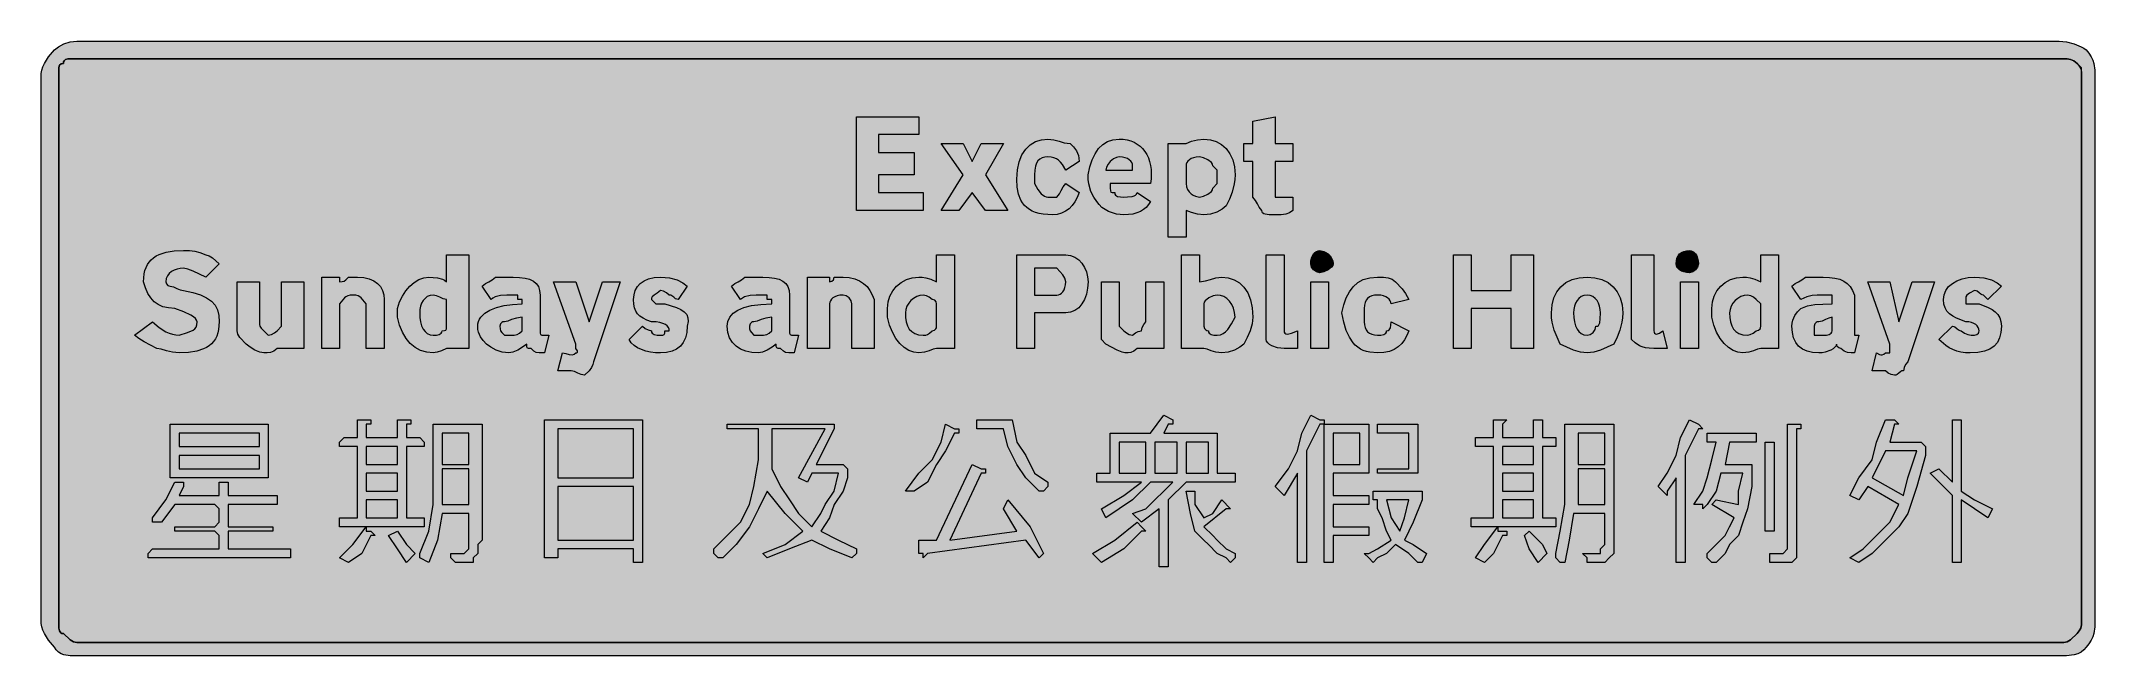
# Model space of a CAD drawing. Header units: metres. Extents: x 6 to 559, y 53 to 218.
import ezdxf

# ---------------------------------------------------------------- set-up
doc = ezdxf.new("R2010")
doc.units = ezdxf.units.M
doc.layers.add('FILL_BLACK_000000', color=7, linetype='Continuous', true_color=0x000000)
doc.layers.add('FILL_WHITE_FFFFFF', color=7, linetype='Continuous', true_color=0xffffff)

msp = doc.modelspace()

# ---------------------------------------------------------------- hatches: boundary and pattern name
at = {"layer": 'FILL_BLACK_000000', "true_color": 0x000000}
h = msp.add_hatch(color=7, dxfattribs=at)
h.dxf.hatch_style = 1
h.paths.add_polyline_path([(553.38, 217.65), (555.24, 216.88), (555.97, 216.45), (556.53, 216), (557.32, 215.1), (557.92, 214.2), (558.34, 213.3), (558.63, 212.4), (558.89, 210.6), (558.93, 208.8), (558.93, 62.4), (558.89, 60.6), (558.63, 58.8), (558.34, 57.9), (557.92, 57), (557.32, 56.1), (556.53, 55.2), (555.97, 54.41), (555.24, 53.81), (554.36, 53.39), (553.38, 53.1), (551.3, 52.84), (549.33, 52.8), (15.33, 52.8), (13.55, 52.84), (11.88, 53.1), (11.12, 53.39), (10.44, 53.81), (9.83, 54.41), (9.33, 55.2), (7.76, 57), (6.63, 58.8), (6.24, 59.7), (5.95, 60.6), (5.79, 61.5), (5.73, 62.4), (5.73, 208.8), (5.79, 209.7), (5.95, 210.6), (6.24, 211.5), (6.63, 212.4), (7.76, 214.2), (9.33, 216), (10.44, 216.88), (11.88, 217.65), (13.55, 218.19), (15.33, 218.4), (549.33, 218.4), (551.3, 218.19), (553.38, 217.65)])
h.paths.add_polyline_path([(12.33, 213.45), (11.92, 213.09), (11.78, 212.8), (11.73, 212.4), (11.13, 212.25), (10.72, 211.89), (10.58, 211.6), (10.53, 211.2), (10.53, 210), (10.53, 61.2), (10.55, 60.32), (10.68, 59.55), (11.04, 59.01), (11.33, 58.85), (11.73, 58.8), (13.53, 57.15), (14.43, 56.61), (15.33, 56.4), (550.53, 56.4), (551.43, 56.61), (552.33, 57.15), (554.13, 58.8), (554.73, 59.55), (555.14, 60.32), (555.33, 61.2), (555.33, 210), (555.33, 211.2), (554.13, 212.4), (553.23, 213.09), (552.33, 213.45), (551.43, 213.58), (550.53, 213.6), (15.33, 213.6), (12.93, 213.6), (12.33, 213.45)], flags=16)
h = msp.add_hatch(color=7, dxfattribs=at)
h.dxf.hatch_style = 1
h.paths.add_polyline_path([(231.33, 188.4), (240.93, 188.4), (240.93, 182.4), (231.33, 182.4), (231.33, 177.6), (243.33, 177.6), (243.33, 172.8), (225.33, 172.8), (225.33, 198), (242.13, 198), (242.13, 193.2), (231.33, 193.2), (231.33, 188.4)])
h = msp.add_hatch(color=7, dxfattribs=at)
h.dxf.hatch_style = 1
h.paths.add_polyline_path([(332.13, 196.8), (338.13, 198), (338.13, 190.8), (342.93, 190.8), (342.93, 186), (338.13, 186), (338.13, 178.8), (338.13, 176.4), (339.33, 176.4), (340.53, 176.4), (342.93, 176.4), (342.93, 172.8), (342.01, 172.11), (340.98, 171.75), (339.72, 171.62), (338.13, 171.6), (336.55, 171.62), (335.43, 171.75), (335.04, 171.89), (334.75, 172.11), (334.59, 172.4), (334.53, 172.8), (333.82, 173.7), (333.33, 174.6), (332.84, 175.5), (332.13, 176.4), (332.13, 186), (329.73, 186), (329.73, 190.8), (332.13, 190.8), (332.13, 196.8)])
h = msp.add_hatch(color=7, dxfattribs=at)
h.dxf.hatch_style = 1
h.paths.add_polyline_path([(254.13, 182.4), (248.13, 190.8), (254.13, 190.8), (256.53, 186), (258.93, 190.8), (264.93, 190.8), (260.13, 182.4), (266.13, 172.8), (260.13, 172.8), (256.53, 177.6), (252.93, 172.8), (248.13, 172.8), (254.13, 182.4)])
h = msp.add_hatch(color=7, dxfattribs=at)
h.dxf.hatch_style = 1
h.paths.add_polyline_path([(280.81, 185.17), (280.32, 185.79), (279.78, 186.3), (279.19, 186.69), (278.52, 186.97), (277.78, 187.14), (276.93, 187.2), (276.09, 187.14), (275.36, 186.96), (274.74, 186.63), (274.23, 186.15), (273.84, 185.5), (273.55, 184.67), (273.39, 183.64), (273.33, 182.4), (273.33, 181.2), (273.33, 180), (274.23, 178.42), (275.13, 177.3), (276.03, 176.62), (276.48, 176.46), (276.93, 176.4), (279.33, 176.4), (280.04, 177.3), (280.53, 178.2), (281.02, 179.1), (281.73, 180), (285.33, 177.6), (284.82, 176.31), (284.21, 175.14), (283.47, 174.12), (282.63, 173.25), (281.67, 172.55), (280.61, 172.03), (279.42, 171.71), (278.13, 171.6), (275.65, 171.77), (274.57, 171.97), (273.59, 172.26), (272.71, 172.62), (271.93, 173.06), (271.24, 173.57), (270.63, 174.15), (270.11, 174.8), (269.67, 175.53), (269.02, 177.17), (268.65, 179.06), (268.53, 181.2), (268.69, 183.73), (269.17, 185.92), (269.92, 187.78), (270.93, 189.3), (272.16, 190.48), (273.59, 191.32), (275.19, 191.83), (276.93, 192), (278.54, 191.81), (279.93, 191.4), (281.32, 190.99), (282.93, 190.8), (283.81, 189.88), (284.58, 188.85), (285.12, 187.59), (285.28, 186.85), (285.33, 186), (281.73, 183.6), (280.81, 185.17)])
h = msp.add_hatch(color=7, dxfattribs=at)
h.dxf.hatch_style = 1
h.paths.add_polyline_path([(304.02, 174.36), (303.4, 173.62), (302.67, 173.01), (301.83, 172.5), (300.87, 172.11), (299.81, 171.82), (298.62, 171.66), (297.33, 171.6), (296.38, 171.66), (295.36, 171.82), (294.31, 172.11), (293.28, 172.5), (292.3, 173.01), (291.42, 173.62), (290.69, 174.36), (290.13, 175.2), (289.25, 176.32), (288.48, 177.9), (287.94, 179.92), (287.78, 181.11), (287.73, 182.4), (288.24, 184.54), (288.87, 186.43), (289.65, 188.07), (290.58, 189.45), (291.68, 190.54), (292.96, 191.34), (294.44, 191.83), (296.13, 192), (297.23, 191.94), (298.26, 191.78), (299.24, 191.51), (300.14, 191.14), (300.98, 190.67), (301.74, 190.1), (302.43, 189.44), (303.03, 188.7), (303.55, 187.87), (303.98, 186.96), (304.32, 185.97), (304.57, 184.91), (304.71, 183.78), (304.76, 182.58), (304.7, 181.32), (304.53, 180), (293.73, 180), (293.73, 178.8), (293.75, 178.11), (293.88, 177.75), (294.24, 177.62), (294.93, 177.6), (294.98, 177.2), (295.14, 176.91), (295.68, 176.55), (296.45, 176.42), (297.33, 176.4), (298.4, 176.42), (299.58, 176.55), (300.11, 176.69), (300.54, 176.91), (300.82, 177.2), (300.93, 177.6), (304.53, 175.2), (304.02, 174.36)])
h.paths.add_polyline_path([(299.73, 184.8), (299.67, 185.25), (299.5, 185.68), (299.22, 186.09), (298.83, 186.45), (298.32, 186.76), (297.71, 186.99), (296.97, 187.15), (296.13, 187.2), (295.38, 187.05), (294.61, 186.69), (293.73, 186), (293.13, 185.25), (292.72, 184.48), (292.53, 183.6), (299.73, 183.6), (299.73, 184.8)], flags=16)
h = msp.add_hatch(color=7, dxfattribs=at)
h.dxf.hatch_style = 1
h.paths.add_polyline_path([(315.63, 191.4), (317.17, 191.81), (318.93, 192), (320.67, 191.83), (322.27, 191.34), (323.7, 190.54), (324.93, 189.45), (325.94, 188.07), (326.69, 186.43), (327.17, 184.54), (327.33, 182.4), (327.28, 181.1), (327.12, 179.91), (326.58, 177.75), (325.81, 175.82), (324.93, 174), (323.82, 173.12), (322.38, 172.35), (320.71, 171.81), (318.93, 171.6), (317.17, 171.79), (315.63, 172.2), (314.13, 172.8), (314.13, 165.6), (309.33, 165.6), (309.33, 190.8), (314.13, 190.8), (315.63, 191.4)])
h.paths.add_polyline_path([(314.52, 178.42), (314.95, 177.81), (315.48, 177.3), (316.06, 176.91), (316.66, 176.62), (317.73, 176.4), (318.8, 176.61), (319.98, 177.15), (320.94, 177.92), (321.22, 178.35), (321.33, 178.8), (322.53, 180), (322.53, 183.6), (321.33, 184.8), (321.22, 185.25), (320.94, 185.68), (319.98, 186.45), (318.8, 186.99), (317.73, 187.2), (316.89, 187.15), (316.16, 186.99), (315.54, 186.76), (315.03, 186.45), (314.64, 186.09), (314.36, 185.68), (314.19, 185.25), (314.13, 184.8), (314.13, 180), (314.24, 179.16), (314.52, 178.42)], flags=16)
h = msp.add_hatch(color=7, dxfattribs=at)
h.dxf.hatch_style = 1
h.paths.add_polyline_path([(45.74, 161.98), (47.13, 161.85), (48.52, 161.49), (50.13, 160.8), (51.03, 160.59), (51.93, 160.05), (53.73, 158.4), (50.13, 154.8), (46.68, 156.45), (45.24, 156.99), (44.13, 157.2), (43.23, 157.14), (42.37, 156.97), (41.56, 156.69), (40.83, 156.3), (40.22, 155.79), (39.74, 155.17), (39.44, 154.44), (39.33, 153.6), (39.48, 153), (39.84, 152.59), (40.13, 152.45), (40.53, 152.4), (41.43, 152.21), (42.33, 151.8), (43.23, 151.39), (44.13, 151.2), (46.61, 150.69), (48.67, 150.06), (50.33, 149.28), (51.63, 148.35), (52.59, 147.25), (53.24, 145.97), (53.61, 144.49), (53.73, 142.8), (53.56, 140.72), (53.35, 139.8), (53.06, 138.96), (52.68, 138.19), (52.21, 137.51), (51.66, 136.89), (51.03, 136.35), (50.31, 135.88), (49.51, 135.48), (47.66, 134.87), (45.46, 134.51), (42.93, 134.4), (41.15, 134.59), (39.48, 135), (38.04, 135.41), (36.93, 135.6), (33.48, 137.4), (32.04, 138.3), (30.93, 139.2), (35.73, 142.8), (37.53, 141.22), (39.33, 140.1), (40.23, 139.71), (41.13, 139.42), (42.03, 139.26), (42.93, 139.2), (45.2, 139.93), (46.68, 140.55), (47.16, 140.92), (47.49, 141.39), (47.67, 142.01), (47.73, 142.8), (47.62, 143.25), (47.3, 143.7), (46.78, 144.15), (46.08, 144.6), (44.19, 145.5), (41.73, 146.4), (40.04, 146.51), (38.56, 146.85), (37.28, 147.41), (36.18, 148.2), (35.25, 149.21), (34.47, 150.45), (33.84, 151.91), (33.33, 153.6), (33.5, 155.68), (33.71, 156.6), (34, 157.44), (34.38, 158.21), (34.85, 158.89), (35.4, 159.51), (36.03, 160.05), (36.75, 160.52), (37.55, 160.92), (39.41, 161.53), (41.6, 161.89), (44.13, 162), (45.74, 161.98)])
h = msp.add_hatch(color=7, dxfattribs=at)
h.dxf.hatch_style = 1
h.paths.add_polyline_path([(107.97, 135.06), (106.5, 135.86), (105.18, 136.95), (104.03, 138.33), (103.06, 139.97), (102.29, 141.86), (101.73, 144), (101.73, 146.4), (102.29, 148.14), (103.04, 149.74), (103.97, 151.17), (105.03, 152.4), (106.21, 153.41), (107.47, 154.16), (108.78, 154.64), (110.13, 154.8), (112.53, 154.65), (113.84, 154.29), (114.43, 154), (114.93, 153.6), (114.93, 160.8), (120.93, 160.8), (120.93, 135.6), (114.93, 135.6), (113.58, 135), (112.4, 134.59), (111.33, 134.4), (109.59, 134.57), (107.97, 135.06)])
h.paths.add_polyline_path([(112.98, 139.35), (113.52, 139.71), (113.68, 140), (113.73, 140.4), (114.42, 140.42), (114.78, 140.55), (114.91, 140.91), (114.93, 141.6), (114.93, 146.4), (114.93, 147.6), (114.93, 148.8), (114.03, 148.99), (113.13, 149.4), (112.23, 149.81), (111.33, 150), (110.49, 149.89), (109.76, 149.59), (109.14, 149.11), (108.63, 148.5), (108.24, 147.77), (107.96, 146.96), (107.79, 146.1), (107.73, 145.2), (107.79, 143.91), (107.96, 142.74), (108.24, 141.72), (108.63, 140.85), (109.14, 140.15), (109.76, 139.63), (110.49, 139.31), (111.33, 139.2), (112.21, 139.22), (112.98, 139.35)], flags=16)
h = msp.add_hatch(color=7, dxfattribs=at)
h.dxf.hatch_style = 1
h.paths.add_polyline_path([(239.47, 135.06), (238.21, 135.86), (237.03, 136.95), (235.97, 138.33), (235.04, 139.97), (234.29, 141.86), (233.73, 144), (233.73, 146.4), (233.89, 148.14), (234.37, 149.74), (235.12, 151.17), (236.13, 152.4), (237.36, 153.41), (238.79, 154.16), (240.39, 154.64), (242.13, 154.8), (243.05, 154.78), (244.08, 154.65), (245.34, 154.29), (246.93, 153.6), (246.93, 160.8), (251.73, 160.8), (251.73, 135.6), (246.93, 135.6), (246.01, 135.41), (244.98, 135), (243.72, 134.59), (242.13, 134.4), (240.78, 134.57), (239.47, 135.06)])
h.paths.add_polyline_path([(244.53, 139.35), (245.02, 139.71), (245.73, 140.4), (246.33, 140.55), (246.74, 140.91), (246.88, 141.2), (246.93, 141.6), (246.93, 146.4), (246.93, 147.6), (246.78, 148.2), (246.42, 148.61), (246.13, 148.75), (245.73, 148.8), (244.98, 149.4), (244.21, 149.81), (243.33, 150), (242.43, 149.89), (241.57, 149.59), (240.76, 149.11), (240.03, 148.5), (239.42, 147.77), (238.94, 146.96), (238.64, 146.1), (238.53, 145.2), (238.59, 143.91), (238.77, 142.74), (239.1, 141.72), (239.58, 140.85), (240.23, 140.15), (241.06, 139.63), (242.09, 139.31), (243.33, 139.2), (244.04, 139.22), (244.53, 139.35)], flags=16)
h = msp.add_hatch(color=7, dxfattribs=at)
h.dxf.hatch_style = 1
h.paths.add_polyline_path([(268.53, 135.6), (268.53, 160.8), (280.53, 160.8), (281.73, 160.8), (283.02, 160.64), (284.19, 160.18), (285.21, 159.47), (286.08, 158.55), (286.78, 157.46), (287.3, 156.24), (287.62, 154.94), (287.73, 153.6), (287.62, 151.86), (287.3, 150.26), (286.78, 148.83), (286.08, 147.6), (285.21, 146.59), (284.19, 145.84), (283.02, 145.36), (281.73, 145.2), (280.53, 145.2), (273.33, 145.2), (273.33, 135.6), (268.53, 135.6)])
h.paths.add_polyline_path([(279.78, 150.06), (280.21, 150.22), (280.62, 150.51), (280.98, 150.9), (281.29, 151.41), (281.52, 152.02), (281.68, 152.76), (281.73, 153.6), (281.52, 154.5), (280.98, 155.4), (279.33, 157.2), (273.33, 157.2), (273.33, 150), (279.33, 150), (279.78, 150.06)], flags=16)
h = msp.add_hatch(color=7, dxfattribs=at)
h.dxf.hatch_style = 1
h.paths.add_polyline_path([(317.73, 160.8), (317.73, 153.6), (319.34, 153.79), (320.73, 154.2), (322.12, 154.61), (323.73, 154.8), (325.47, 154.63), (327.07, 154.12), (328.5, 153.28), (329.73, 152.1), (330.74, 150.58), (331.49, 148.72), (331.97, 146.53), (332.13, 144), (331.92, 142.2), (331.38, 140.4), (330.61, 138.6), (329.73, 136.8), (328.62, 135.92), (327.18, 135.15), (325.51, 134.61), (323.73, 134.4), (322.14, 134.59), (320.88, 135), (319.85, 135.41), (318.93, 135.6), (312.93, 135.6), (312.93, 160.8), (317.73, 160.8)])
h.paths.add_polyline_path([(320.28, 149.25), (319.32, 148.48), (319.04, 148.05), (318.93, 147.6), (318.93, 141.6), (319.08, 141), (319.44, 140.59), (319.73, 140.45), (320.13, 140.4), (320.18, 140), (320.34, 139.71), (320.88, 139.35), (321.65, 139.22), (322.53, 139.2), (323.38, 139.31), (324.12, 139.61), (324.79, 140.09), (325.38, 140.7), (326.41, 142.24), (327.33, 144), (327.22, 145.29), (326.92, 146.46), (326.44, 147.48), (325.83, 148.35), (325.1, 149.05), (324.29, 149.57), (323.43, 149.89), (322.53, 150), (321.46, 149.79), (320.28, 149.25)], flags=16)
h = msp.add_hatch(color=7, dxfattribs=at)
h.dxf.hatch_style = 1
h.paths.add_polyline_path([(340.53, 141.6), (340.53, 140.4), (340.59, 140.01), (340.76, 139.72), (341.04, 139.56), (341.43, 139.5), (342.56, 139.72), (344.13, 140.4), (344.13, 135.6), (342.93, 135.6), (340.53, 135.6), (339.63, 135.65), (338.77, 135.81), (337.23, 136.35), (336.62, 136.71), (336.14, 137.12), (335.84, 137.55), (335.73, 138), (335.73, 139.2), (335.73, 160.8), (340.53, 160.8), (340.53, 141.6)])
h = msp.add_hatch(color=7, dxfattribs=at)
h.dxf.hatch_style = 1
h.paths.add_polyline_path([(353.62, 157.95), (353.34, 157.52), (352.38, 156.75), (351.2, 156.21), (350.13, 156), (349.25, 156.21), (348.48, 156.75), (347.94, 157.52), (347.73, 158.4), (347.78, 159.24), (347.94, 159.97), (348.17, 160.59), (348.48, 161.1), (348.84, 161.49), (349.25, 161.77), (349.68, 161.94), (350.13, 162), (351.2, 161.77), (351.8, 161.49), (352.38, 161.1), (352.91, 160.59), (353.34, 159.97), (353.62, 159.24), (353.73, 158.4), (353.62, 157.95)])
h = msp.add_hatch(color=7, dxfattribs=at)
h.dxf.hatch_style = 1
h.paths.add_polyline_path([(396.93, 146.4), (390.93, 146.4), (390.93, 135.6), (386.13, 135.6), (386.13, 160.8), (390.93, 160.8), (390.93, 151.2), (396.93, 151.2), (401.73, 151.2), (401.73, 160.8), (407.73, 160.8), (407.73, 135.6), (401.73, 135.6), (401.73, 146.4), (396.93, 146.4)])
h = msp.add_hatch(color=7, dxfattribs=at)
h.dxf.hatch_style = 1
h.paths.add_polyline_path([(440.13, 141.6), (440.13, 140.4), (440.18, 140.01), (440.34, 139.72), (440.57, 139.56), (440.88, 139.5), (441.65, 139.72), (442.53, 140.4), (443.73, 135.6), (442.53, 135.6), (440.13, 135.6), (438.89, 135.65), (437.84, 135.81), (436.97, 136.04), (436.23, 136.35), (435.07, 137.12), (434.13, 138), (434.13, 139.2), (434.13, 160.8), (440.13, 160.8), (440.13, 141.6)])
h = msp.add_hatch(color=7, dxfattribs=at)
h.dxf.hatch_style = 1
h.paths.add_polyline_path([(451.92, 157.52), (451.38, 156.75), (450.61, 156.21), (449.73, 156), (448.89, 156.05), (448.16, 156.21), (447.54, 156.44), (447.03, 156.75), (446.64, 157.11), (446.36, 157.52), (446.19, 157.95), (446.13, 158.4), (446.19, 159.24), (446.36, 159.97), (446.64, 160.59), (447.03, 161.1), (447.54, 161.49), (448.16, 161.77), (448.89, 161.94), (449.73, 162), (450.18, 161.94), (450.61, 161.77), (451.02, 161.49), (451.38, 161.1), (451.69, 160.59), (451.92, 159.97), (452.08, 159.24), (452.13, 158.4), (451.92, 157.52)])
h = msp.add_hatch(color=7, dxfattribs=at)
h.dxf.hatch_style = 1
h.paths.add_polyline_path([(461.47, 135.06), (460.21, 135.86), (459.03, 136.95), (457.97, 138.33), (457.04, 139.97), (456.29, 141.86), (455.73, 144), (455.73, 146.4), (455.89, 148.14), (456.37, 149.74), (457.12, 151.17), (458.13, 152.4), (459.36, 153.41), (460.79, 154.16), (462.39, 154.64), (464.13, 154.8), (465.05, 154.78), (466.08, 154.65), (467.34, 154.29), (468.93, 153.6), (468.93, 160.8), (473.73, 160.8), (473.73, 135.6), (468.93, 135.6), (468.01, 135.41), (466.98, 135), (465.72, 134.59), (464.13, 134.4), (462.78, 134.57), (461.47, 135.06)])
h.paths.add_polyline_path([(466.85, 139.71), (467.73, 140.4), (468.33, 140.55), (468.74, 140.91), (468.88, 141.2), (468.93, 141.6), (468.93, 146.4), (468.93, 147.6), (467.73, 148.8), (466.98, 149.4), (466.21, 149.81), (465.33, 150), (464.43, 149.89), (463.57, 149.59), (462.76, 149.11), (462.03, 148.5), (461.42, 147.77), (460.94, 146.96), (460.64, 146.1), (460.53, 145.2), (460.59, 143.91), (460.77, 142.74), (461.1, 141.72), (461.58, 140.85), (462.23, 140.15), (463.06, 139.63), (464.09, 139.31), (465.33, 139.2), (466.08, 139.35), (466.85, 139.71)], flags=16)
h = msp.add_hatch(color=7, dxfattribs=at)
h.dxf.hatch_style = 1
h.paths.add_polyline_path([(76.53, 153.6), (76.53, 135.6), (70.53, 135.6), (69.33, 135.6), (68.43, 134.91), (67.53, 134.55), (66.63, 134.42), (65.73, 134.4), (64.64, 134.61), (63.33, 135.15), (62.02, 135.92), (60.93, 136.8), (59.28, 138.6), (58.74, 139.5), (58.53, 140.4), (58.53, 153.6), (64.53, 153.6), (64.53, 142.8), (64.55, 142.09), (64.68, 141.6), (65.04, 141.11), (65.73, 140.4), (66.93, 139.2), (67.81, 139.39), (68.58, 139.8), (69.33, 140.4), (70.53, 141.6), (70.53, 142.8), (70.53, 153.6), (76.53, 153.6)])
h = msp.add_hatch(color=7, dxfattribs=at)
h.dxf.hatch_style = 1
h.paths.add_polyline_path([(81.33, 154.8), (86.13, 154.8), (86.13, 153.6), (86.84, 153.62), (87.33, 153.75), (87.82, 154.11), (88.53, 154.8), (90.93, 154.8), (92.62, 154.69), (94.08, 154.37), (95.32, 153.85), (96.33, 153.15), (97.12, 152.28), (97.68, 151.26), (98.02, 150.09), (98.13, 148.8), (98.13, 135.6), (93.33, 135.6), (93.33, 146.4), (93.33, 147.6), (91.98, 149.25), (91.61, 149.56), (91.14, 149.79), (90.52, 149.95), (89.73, 150), (88.94, 149.95), (88.32, 149.79), (87.85, 149.56), (87.48, 149.25), (86.13, 147.6), (86.13, 146.4), (86.13, 135.6), (81.33, 135.6), (81.33, 154.8)])
h = msp.add_hatch(color=7, dxfattribs=at)
h.dxf.hatch_style = 1
h.paths.add_polyline_path([(134.13, 148.8), (134.13, 150), (132.93, 150), (131.15, 149.98), (129.48, 149.85), (128.04, 149.49), (127.43, 149.2), (126.93, 148.8), (124.53, 152.4), (125.43, 153.11), (126.33, 153.6), (127.23, 154.09), (128.13, 154.8), (132.93, 154.8), (134.62, 154.74), (136.08, 154.56), (137.32, 154.23), (138.33, 153.75), (139.12, 153.1), (139.68, 152.27), (140.02, 151.24), (140.13, 150), (140.13, 140.4), (140.15, 139.71), (140.28, 139.35), (140.64, 139.22), (141.33, 139.2), (142.53, 139.2), (141.33, 134.4), (139.92, 134.42), (139.08, 134.55), (138.46, 134.91), (137.73, 135.6), (137.04, 135.62), (136.68, 135.75), (136.55, 136.11), (136.53, 136.8), (135.44, 135.92), (134.13, 135.15), (132.82, 134.61), (131.73, 134.4), (129.95, 134.61), (128.28, 135.15), (126.84, 135.92), (125.73, 136.8), (124.85, 137.72), (124.08, 138.75), (123.54, 140.01), (123.38, 140.75), (123.33, 141.6), (123.39, 142.26), (123.55, 142.89), (123.82, 143.49), (124.19, 144.06), (125.23, 145.08), (126.63, 145.95), (128.37, 146.65), (130.42, 147.17), (132.75, 147.49), (135.33, 147.6), (135.33, 148.8), (134.13, 148.8)])
h.paths.add_polyline_path([(129.48, 140.4), (129.84, 139.91), (130.53, 139.2), (131.73, 139.2), (133.14, 139.22), (133.98, 139.35), (134.6, 139.71), (135.33, 140.4), (135.33, 144), (133.74, 143.81), (132.48, 143.4), (131.45, 142.99), (130.53, 142.8), (130.13, 142.75), (129.84, 142.61), (129.48, 142.2), (129.33, 141.6), (129.35, 140.89), (129.48, 140.4)], flags=16)
h = msp.add_hatch(color=7, dxfattribs=at)
h.dxf.hatch_style = 1
h.paths.add_polyline_path([(149.73, 153.6), (153.33, 142.8), (156.93, 153.6), (161.73, 153.6), (154.53, 132), (154.38, 131.25), (154.02, 130.48), (153.33, 129.6), (152.13, 128.4), (151.23, 128.59), (150.33, 129), (149.43, 129.41), (148.53, 129.6), (144.93, 129.6), (146.13, 134.4), (147.03, 134.23), (147.93, 133.95), (148.83, 133.89), (149.28, 134.06), (149.73, 134.4), (150.07, 134.45), (150.24, 134.59), (150.18, 135), (149.73, 135.6), (149.73, 136.8), (143.73, 153.6), (149.73, 153.6)])
h = msp.add_hatch(color=7, dxfattribs=at)
h.dxf.hatch_style = 1
h.paths.add_polyline_path([(171.33, 147.6), (173.73, 147.6), (176.86, 146.66), (178.05, 146.12), (178.98, 145.5), (179.62, 144.76), (179.97, 143.89), (180.01, 142.84), (179.73, 141.6), (179.62, 139.91), (179.28, 138.45), (178.72, 137.21), (177.93, 136.2), (176.92, 135.41), (175.68, 134.85), (174.22, 134.51), (172.53, 134.4), (171.18, 134.46), (169.87, 134.62), (168.61, 134.91), (167.43, 135.3), (166.37, 135.81), (165.44, 136.42), (164.69, 137.16), (164.13, 138), (167.73, 141.6), (168.48, 141), (169.25, 140.59), (170.13, 140.4), (170.18, 140), (170.34, 139.71), (170.88, 139.35), (171.65, 139.22), (172.53, 139.2), (173.22, 139.22), (173.58, 139.35), (173.71, 139.71), (173.73, 140.4), (174.93, 140.4), (174.87, 140.85), (174.69, 141.28), (174.36, 141.69), (173.88, 142.05), (173.23, 142.36), (172.4, 142.59), (171.37, 142.75), (170.13, 142.8), (168.89, 143.25), (167.86, 143.74), (167.03, 144.28), (166.38, 144.9), (165.9, 145.64), (165.57, 146.51), (165.39, 147.56), (165.33, 148.8), (165.44, 150.09), (165.78, 151.26), (166.34, 152.28), (167.13, 153.15), (168.14, 153.85), (169.38, 154.37), (170.84, 154.69), (172.53, 154.8), (173.82, 154.75), (175.01, 154.59), (177.03, 154.05), (178.6, 153.28), (179.73, 152.4), (177.33, 148.8), (176.93, 148.85), (176.62, 148.99), (176.13, 149.4), (175.64, 149.81), (175.33, 149.95), (174.93, 150), (174.18, 150.6), (173.41, 151.01), (172.53, 151.2), (171.65, 150.49), (170.88, 150), (170.34, 149.51), (170.18, 149.2), (170.13, 148.8), (171.33, 147.6)])
h = msp.add_hatch(color=7, dxfattribs=at)
h.dxf.hatch_style = 1
h.paths.add_polyline_path([(201.33, 148.8), (201.33, 150), (200.13, 150), (198.35, 149.98), (196.68, 149.85), (195.24, 149.49), (194.63, 149.2), (194.13, 148.8), (191.73, 152.4), (192.63, 153.11), (193.53, 153.6), (194.43, 154.09), (195.33, 154.8), (200.13, 154.8), (201.82, 154.74), (203.28, 154.56), (204.52, 154.23), (205.53, 153.75), (206.32, 153.1), (206.88, 152.27), (207.22, 151.24), (207.33, 150), (207.33, 140.4), (207.35, 139.71), (207.48, 139.35), (207.84, 139.22), (208.53, 139.2), (209.73, 139.2), (208.53, 134.4), (207.12, 134.42), (206.28, 134.55), (205.66, 134.91), (204.93, 135.6), (204.24, 135.62), (203.88, 135.75), (203.75, 136.11), (203.73, 136.8), (202.64, 135.92), (201.33, 135.15), (200.02, 134.61), (198.93, 134.4), (197.19, 134.51), (195.59, 134.85), (194.16, 135.41), (192.93, 136.2), (191.92, 137.21), (191.17, 138.45), (190.69, 139.91), (190.53, 141.6), (190.7, 142.89), (191.22, 144.06), (192.11, 145.08), (193.38, 145.95), (195.04, 146.65), (197.11, 147.17), (199.6, 147.49), (202.53, 147.6), (202.53, 148.8), (201.33, 148.8)])
h.paths.add_polyline_path([(196.68, 140.4), (197.04, 139.91), (197.73, 139.2), (198.93, 139.2), (200.34, 139.22), (201.18, 139.35), (201.8, 139.71), (202.53, 140.4), (202.53, 144), (200.94, 143.81), (199.68, 143.4), (198.65, 142.99), (197.73, 142.8), (197.33, 142.75), (197.04, 142.61), (196.68, 142.2), (196.53, 141.6), (196.55, 140.89), (196.68, 140.4)], flags=16)
h = msp.add_hatch(color=7, dxfattribs=at)
h.dxf.hatch_style = 1
h.paths.add_polyline_path([(212.13, 154.8), (218.13, 154.8), (218.13, 153.6), (218.73, 153.75), (219.14, 154.11), (219.28, 154.4), (219.33, 154.8), (221.73, 154.8), (223.42, 154.69), (224.9, 154.37), (226.18, 153.85), (227.28, 153.15), (228.21, 152.28), (228.99, 151.26), (229.62, 150.09), (230.13, 148.8), (230.13, 135.6), (224.13, 135.6), (224.13, 146.4), (224.13, 147.6), (223.92, 148.48), (223.38, 149.25), (222.61, 149.79), (221.73, 150), (220.89, 149.95), (220.16, 149.79), (219.54, 149.56), (219.03, 149.25), (218.64, 148.89), (218.36, 148.48), (218.19, 148.05), (218.13, 147.6), (218.13, 146.4), (218.13, 135.6), (212.13, 135.6), (212.13, 154.8)])
h = msp.add_hatch(color=7, dxfattribs=at)
h.dxf.hatch_style = 1
h.paths.add_polyline_path([(308.13, 153.6), (308.13, 135.6), (302.13, 135.6), (300.93, 135.6), (300.05, 134.91), (299.28, 134.55), (298.53, 134.4), (297.68, 134.45), (296.92, 134.61), (295.53, 135.15), (292.53, 136.8), (291.33, 138), (291.33, 140.4), (291.33, 153.6), (296.13, 153.6), (296.13, 142.8), (296.13, 141.6), (297.33, 140.4), (298.08, 139.8), (298.85, 139.39), (299.73, 139.2), (300.48, 139.8), (301.25, 140.21), (302.13, 140.4), (302.32, 141.28), (302.73, 142.05), (303.33, 142.8), (303.33, 153.6), (308.13, 153.6)])
h = msp.add_hatch(color=7, dxfattribs=at)
h.dxf.hatch_style = 1
h.paths.add_polyline_path([(352.53, 153.6), (352.53, 135.6), (347.73, 135.6), (347.73, 153.6), (352.53, 153.6)])
h = msp.add_hatch(color=7, dxfattribs=at)
h.dxf.hatch_style = 1
h.paths.add_polyline_path([(369.27, 148.05), (369.1, 148.48), (368.82, 148.89), (368.43, 149.25), (367.92, 149.56), (367.3, 149.79), (366.57, 149.95), (365.73, 150), (364.89, 149.94), (364.15, 149.77), (363.54, 149.49), (363.03, 149.1), (362.64, 148.59), (362.36, 147.97), (362.19, 147.24), (362.13, 146.4), (362.13, 145.2), (362.13, 144), (362.13, 142.8), (362.19, 141.96), (362.36, 141.22), (362.64, 140.61), (363.03, 140.1), (363.54, 139.71), (364.15, 139.42), (364.89, 139.26), (365.73, 139.2), (366.61, 139.22), (367.38, 139.35), (367.92, 139.71), (368.08, 140), (368.13, 140.4), (368.53, 140.45), (368.82, 140.61), (369.18, 141.15), (369.31, 141.92), (369.33, 142.8), (374.13, 140.4), (373.62, 139.11), (372.99, 137.94), (372.21, 136.92), (371.28, 136.05), (370.18, 135.35), (368.9, 134.83), (367.42, 134.51), (365.73, 134.4), (363.64, 134.57), (362.72, 134.78), (361.87, 135.07), (361.09, 135.45), (360.37, 135.92), (359.72, 136.47), (359.13, 137.1), (358.11, 138.62), (357.29, 140.47), (356.64, 142.67), (356.13, 145.2), (356.64, 147.34), (357.29, 149.23), (358.11, 150.87), (359.13, 152.25), (360.37, 153.34), (361.87, 154.14), (363.64, 154.63), (365.73, 154.8), (367.32, 154.78), (368.58, 154.65), (369.61, 154.29), (370.53, 153.6), (372.33, 151.65), (373.23, 150.39), (374.13, 148.8), (369.33, 147.6), (369.27, 148.05)])
h = msp.add_hatch(color=7, dxfattribs=at)
h.dxf.hatch_style = 1
h.paths.add_polyline_path([(413.19, 149.23), (413.99, 150.87), (415.08, 152.25), (416.46, 153.34), (418.1, 154.14), (419.99, 154.63), (422.13, 154.8), (424.27, 154.63), (426.16, 154.14), (427.8, 153.34), (429.18, 152.25), (430.27, 150.87), (431.07, 149.23), (431.56, 147.34), (431.73, 145.2), (431.68, 143.9), (431.52, 142.71), (430.98, 140.55), (430.21, 138.62), (429.33, 136.8), (427.53, 135.92), (425.73, 135.15), (423.93, 134.61), (422.13, 134.4), (420.33, 134.61), (418.53, 135.15), (416.73, 135.92), (414.93, 136.8), (414.05, 138.62), (413.28, 140.55), (412.74, 142.71), (412.58, 143.9), (412.53, 145.2), (412.7, 147.34), (413.19, 149.23)])
h.paths.add_polyline_path([(418.75, 142.74), (419.04, 141.72), (419.43, 140.85), (419.94, 140.15), (420.55, 139.63), (421.29, 139.31), (422.13, 139.2), (423.01, 139.41), (423.78, 139.95), (424.32, 140.72), (424.53, 141.6), (424.93, 141.66), (425.22, 141.82), (425.44, 142.11), (425.58, 142.5), (425.71, 143.62), (425.73, 145.2), (425.67, 146.1), (425.5, 146.96), (425.22, 147.77), (424.83, 148.5), (424.32, 149.11), (423.7, 149.59), (422.97, 149.89), (422.13, 150), (421.29, 149.89), (420.55, 149.59), (419.94, 149.11), (419.43, 148.5), (419.04, 147.77), (418.75, 146.96), (418.59, 146.1), (418.53, 145.2), (418.59, 143.91), (418.75, 142.74)], flags=16)
h = msp.add_hatch(color=7, dxfattribs=at)
h.dxf.hatch_style = 1
h.paths.add_polyline_path([(452.13, 153.6), (452.13, 135.6), (447.33, 135.6), (447.33, 153.6), (452.13, 153.6)])
h = msp.add_hatch(color=7, dxfattribs=at)
h.dxf.hatch_style = 1
h.paths.add_polyline_path([(488.13, 150), (485.73, 150), (484.12, 149.98), (482.73, 149.85), (481.34, 149.49), (479.73, 148.8), (477.33, 152.4), (478.23, 153.11), (479.13, 153.6), (480.03, 154.09), (480.93, 154.8), (485.73, 154.8), (487.42, 154.74), (488.9, 154.56), (490.18, 154.23), (491.28, 153.75), (492.21, 153.1), (492.99, 152.27), (493.62, 151.24), (494.13, 150), (494.13, 140.4), (494.13, 139.2), (495.33, 139.2), (494.13, 134.4), (493.23, 134.42), (492.33, 134.55), (491.43, 134.91), (490.53, 135.6), (489.93, 135.75), (489.52, 136.11), (489.38, 136.4), (489.33, 136.8), (489.22, 136.35), (488.92, 135.92), (488.44, 135.51), (487.83, 135.15), (486.29, 134.61), (485.43, 134.45), (484.53, 134.4), (482.84, 134.51), (481.38, 134.85), (480.14, 135.41), (479.13, 136.2), (478.34, 137.21), (477.78, 138.45), (477.44, 139.91), (477.33, 141.6), (477.38, 142.45), (477.54, 143.19), (478.08, 144.45), (478.85, 145.48), (479.73, 146.4), (481.55, 147.09), (483.48, 147.45), (485.64, 147.58), (488.13, 147.6), (488.13, 148.8), (488.13, 150)])
h.paths.add_polyline_path([(485.73, 139.2), (486.61, 139.22), (487.38, 139.35), (487.92, 139.71), (488.08, 140), (488.13, 140.4), (488.13, 144), (487.23, 143.81), (486.33, 143.4), (485.43, 142.99), (484.53, 142.8), (484.13, 142.75), (483.84, 142.61), (483.48, 142.2), (483.33, 141.6), (483.33, 139.2), (485.73, 139.2)], flags=16)
h = msp.add_hatch(color=7, dxfattribs=at)
h.dxf.hatch_style = 1
h.paths.add_polyline_path([(503.73, 153.6), (506.13, 142.8), (509.73, 153.6), (515.73, 153.6), (508.53, 132), (507.93, 131.25), (507.52, 130.48), (507.33, 129.6), (506.93, 129.55), (506.62, 129.41), (506.13, 129), (505.64, 128.59), (505.33, 128.45), (504.93, 128.4), (504.05, 128.59), (503.28, 129), (502.53, 129.6), (498.93, 129.6), (500.13, 134.4), (500.88, 133.95), (501.24, 133.87), (501.65, 133.89), (502.08, 134.06), (502.53, 134.4), (503.73, 134.4), (503.73, 135.6), (503.73, 136.8), (497.73, 153.6), (503.73, 153.6)])
h = msp.add_hatch(color=7, dxfattribs=at)
h.dxf.hatch_style = 1
h.paths.add_polyline_path([(524.13, 147.6), (527.73, 147.6), (530.19, 146.66), (531.21, 146.12), (532.08, 145.5), (532.78, 144.76), (533.3, 143.89), (533.62, 142.84), (533.73, 141.6), (533.62, 139.91), (533.26, 138.45), (532.65, 137.21), (531.78, 136.2), (530.62, 135.41), (529.17, 134.85), (527.41, 134.51), (525.33, 134.4), (524.03, 134.46), (522.84, 134.62), (521.72, 134.91), (520.68, 135.3), (519.69, 135.81), (518.75, 136.42), (516.93, 138), (520.53, 141.6), (520.93, 141.55), (521.24, 141.41), (521.73, 141), (522.22, 140.59), (522.53, 140.45), (522.93, 140.4), (523.83, 139.71), (524.73, 139.35), (525.63, 139.22), (526.53, 139.2), (527.13, 139.35), (527.54, 139.71), (527.68, 140), (527.73, 140.4), (527.67, 140.85), (527.51, 141.28), (527.22, 141.69), (526.83, 142.05), (526.32, 142.36), (525.71, 142.59), (524.97, 142.75), (524.13, 142.8), (521.67, 143.74), (520.65, 144.28), (519.78, 144.9), (519.08, 145.64), (518.56, 146.51), (518.24, 147.56), (518.13, 148.8), (518.29, 150.09), (518.77, 151.26), (519.52, 152.28), (520.53, 153.15), (521.76, 153.85), (523.19, 154.37), (524.79, 154.69), (526.53, 154.8), (527.82, 154.75), (529.01, 154.59), (531.03, 154.05), (532.61, 153.28), (533.73, 152.4), (530.13, 148.8), (528.93, 150), (528.53, 150.05), (528.22, 150.19), (527.73, 150.6), (527.24, 151.01), (526.93, 151.15), (526.53, 151.2), (525.14, 150.49), (524.43, 150), (524.17, 149.51), (524.13, 148.8), (524.13, 147.6)])
h = msp.add_hatch(color=7, dxfattribs=at)
h.dxf.hatch_style = 1
h.paths.add_polyline_path([(87.33, 109.2), (86.13, 109.2), (86.13, 110.4), (87.33, 111.6), (90.93, 111.6), (90.93, 116.4), (93.33, 116.4), (94.53, 116.4), (94.53, 115.2), (93.33, 115.2), (93.33, 111.6), (94.53, 111.6), (101.73, 111.6), (101.73, 116.4), (104.13, 116.4), (105.33, 116.4), (105.33, 115.2), (104.13, 115.2), (104.13, 111.6), (105.33, 111.6), (107.73, 111.6), (108.93, 110.4), (108.93, 109.2), (105.33, 109.2), (104.13, 109.2), (104.13, 90), (105.33, 90), (107.73, 90), (108.93, 90), (108.93, 87.6), (107.73, 87.6), (86.13, 87.6), (86.13, 90), (90.93, 90), (90.93, 109.2), (87.33, 109.2)])
h.paths.add_polyline_path([(94.53, 90), (101.73, 90), (101.73, 94.8), (94.53, 94.8), (93.33, 94.8), (93.33, 90), (94.53, 90)], flags=16)
h.paths.add_polyline_path([(94.53, 102), (93.33, 102), (93.33, 97.2), (94.53, 97.2), (101.73, 97.2), (101.73, 102), (94.53, 102)], flags=16)
h.paths.add_polyline_path([(93.33, 109.2), (93.33, 104.4), (94.53, 104.4), (101.73, 104.4), (101.73, 109.2), (94.53, 109.2), (93.33, 109.2)], flags=16)
h = msp.add_hatch(color=7, dxfattribs=at)
h.dxf.hatch_style = 1
h.paths.add_polyline_path([(144.93, 81.6), (144.93, 79.2), (141.33, 79.2), (141.33, 116.4), (167.73, 116.4), (167.73, 78), (165.33, 78), (165.33, 81.6), (144.93, 81.6)])
h.paths.add_polyline_path([(165.33, 98.4), (144.93, 98.4), (144.93, 84), (165.33, 84), (165.33, 98.4)], flags=16)
h.paths.add_polyline_path([(165.33, 114), (144.93, 114), (144.93, 100.8), (165.33, 100.8), (165.33, 114)], flags=16)
h = msp.add_hatch(color=7, dxfattribs=at)
h.dxf.hatch_style = 1
h.paths.add_polyline_path([(257.73, 114), (257.73, 116.4), (267.33, 116.4), (268.53, 110.4), (270.93, 106.8), (273.33, 102), (276.93, 99.6), (276.93, 98.4), (275.73, 97.2), (274.53, 97.2), (270.93, 100.8), (268.53, 104.4), (266.13, 109.2), (264.93, 114), (257.73, 114)])
h = msp.add_hatch(color=7, dxfattribs=at)
h.dxf.hatch_style = 1
h.paths.add_polyline_path([(299.73, 91.2), (303.33, 92.4), (305.73, 94.8), (308.13, 97.2), (310.53, 99.6), (304.53, 99.6), (299.73, 94.8), (292.53, 90), (291.33, 92.4), (297.33, 96), (302.13, 99.6), (290.13, 99.6), (290.13, 102), (293.73, 102), (293.73, 112.8), (304.53, 112.8), (308.13, 117.6), (310.53, 116.4), (310.53, 115.2), (309.33, 115.2), (308.13, 112.8), (322.53, 112.8), (322.53, 102), (327.33, 102), (327.33, 99.6), (314.13, 99.6), (309.33, 94.8), (309.33, 76.8), (306.93, 76.8), (306.93, 92.4), (302.13, 88.8), (299.73, 91.2)])
h.paths.add_polyline_path([(314.13, 110.4), (314.13, 102), (320.13, 102), (320.13, 110.4), (314.13, 110.4)], flags=16)
h.paths.add_polyline_path([(311.73, 102), (311.73, 110.4), (305.73, 110.4), (305.73, 102), (311.73, 102)], flags=16)
h.paths.add_polyline_path([(296.13, 102), (303.33, 102), (303.33, 110.4), (296.13, 110.4), (296.13, 102)], flags=16)
h = msp.add_hatch(color=7, dxfattribs=at)
h.dxf.hatch_style = 1
h.paths.add_polyline_path([(340.53, 96), (338.13, 98.4), (341.73, 103.2), (344.13, 108), (345.33, 112.8), (347.73, 117.6), (350.13, 116.4), (351.33, 116.4), (351.33, 115.2), (350.13, 115.2), (346.53, 108), (346.53, 78), (344.13, 78), (344.13, 102), (340.53, 96)])
h = msp.add_hatch(color=7, dxfattribs=at)
h.dxf.hatch_style = 1
h.paths.add_polyline_path([(390.93, 87.6), (390.93, 90), (395.73, 90), (396.93, 90), (396.93, 109.2), (395.73, 109.2), (392.13, 109.2), (392.13, 110.4), (392.13, 111.6), (395.73, 111.6), (396.93, 111.6), (396.93, 116.4), (399.33, 116.4), (400.53, 116.4), (399.33, 115.2), (399.33, 111.6), (406.53, 111.6), (407.73, 111.6), (407.73, 116.4), (410.13, 116.4), (410.13, 115.2), (410.13, 111.6), (413.73, 111.6), (413.73, 110.4), (413.73, 109.2), (410.13, 109.2), (410.13, 90), (413.73, 90), (413.73, 87.6), (390.93, 87.6)])
h.paths.add_polyline_path([(407.73, 90), (407.73, 94.8), (406.53, 94.8), (399.33, 94.8), (399.33, 90), (406.53, 90), (407.73, 90)], flags=16)
h.paths.add_polyline_path([(406.53, 102), (399.33, 102), (399.33, 97.2), (406.53, 97.2), (407.73, 97.2), (407.73, 102), (406.53, 102)], flags=16)
h.paths.add_polyline_path([(406.53, 104.4), (407.73, 104.4), (407.73, 109.2), (406.53, 109.2), (399.33, 109.2), (399.33, 104.4), (406.53, 104.4)], flags=16)
h = msp.add_hatch(color=7, dxfattribs=at)
h.dxf.hatch_style = 1
h.paths.add_polyline_path([(448.53, 78), (446.13, 78), (446.13, 100.8), (443.73, 97.2), (443.73, 96), (442.53, 97.2), (441.33, 98.4), (443.73, 102), (446.13, 106.8), (447.33, 111.6), (449.73, 116.4), (452.13, 115.2), (453.33, 114), (452.13, 114), (448.53, 106.8), (448.53, 78)])
h = msp.add_hatch(color=7, dxfattribs=at)
h.dxf.hatch_style = 1
h.paths.add_polyline_path([(506.13, 93.6), (497.73, 98.4), (495.33, 94.8), (492.93, 96), (495.33, 100.8), (498.93, 105.6), (500.13, 110.4), (502.53, 116.4), (504.93, 116.4), (506.13, 115.2), (504.93, 115.2), (503.73, 110.4), (510.93, 110.4), (512.13, 110.4), (513.33, 109.2), (513.33, 106.8), (510.93, 98.4), (508.53, 91.2), (506.13, 87.6), (502.53, 84), (498.93, 80.4), (495.33, 78), (492.93, 79.2), (496.53, 81.6), (500.13, 85.2), (503.73, 88.8), (506.13, 93.6)])
h.paths.add_polyline_path([(507.33, 96), (508.53, 100.8), (510.93, 108), (502.53, 108), (498.93, 100.8), (507.33, 96)], flags=16)
h = msp.add_hatch(color=7, dxfattribs=at)
h.dxf.hatch_style = 1
h.paths.add_polyline_path([(522.93, 78), (520.53, 78), (520.53, 96), (514.53, 102), (516.93, 103.2), (520.53, 99.6), (520.53, 116.4), (521.73, 116.4), (522.93, 116.4), (522.93, 115.2), (522.93, 97.2), (526.53, 94.8), (531.33, 92.4), (530.13, 90), (526.53, 92.4), (522.93, 94.8), (522.93, 78)])
h = msp.add_hatch(color=7, dxfattribs=at)
h.dxf.hatch_style = 1
h.paths.add_polyline_path([(40.53, 115.2), (66.93, 115.2), (66.93, 100.8), (40.53, 100.8), (40.53, 115.2)])
h.paths.add_polyline_path([(42.93, 106.8), (42.93, 103.2), (64.53, 103.2), (64.53, 106.8), (42.93, 106.8)], flags=16)
h.paths.add_polyline_path([(64.53, 112.8), (42.93, 112.8), (42.93, 109.2), (64.53, 109.2), (64.53, 112.8)], flags=16)
h = msp.add_hatch(color=7, dxfattribs=at)
h.dxf.hatch_style = 1
h.paths.add_polyline_path([(123.33, 80.4), (122.13, 79.2), (122.13, 78), (117.33, 78), (116.13, 79.2), (116.13, 80.4), (117.33, 80.4), (119.73, 80.4), (120.93, 81.6), (120.93, 82.8), (120.93, 84), (120.93, 91.2), (113.73, 91.2), (112.53, 84), (110.13, 78), (107.73, 79.2), (107.73, 80.4), (110.13, 86.4), (111.33, 93.6), (111.33, 104.4), (111.33, 115.2), (124.53, 115.2), (124.53, 84), (123.33, 82.8), (123.33, 80.4)])
h.paths.add_polyline_path([(113.73, 103.2), (113.73, 93.6), (120.93, 93.6), (120.93, 103.2), (113.73, 103.2)], flags=16)
h.paths.add_polyline_path([(113.73, 104.4), (120.93, 104.4), (120.93, 112.8), (113.73, 112.8), (113.73, 104.4)], flags=16)
h = msp.add_hatch(color=7, dxfattribs=at)
h.dxf.hatch_style = 1
h.paths.add_polyline_path([(201.33, 79.2), (200.13, 80.4), (206.13, 82.8), (210.93, 86.4), (206.13, 91.2), (201.33, 97.2), (198.93, 92.4), (196.53, 87.6), (192.93, 82.8), (189.33, 79.2), (188.13, 79.2), (186.93, 80.4), (186.93, 81.6), (190.53, 85.2), (194.13, 88.8), (196.53, 93.6), (197.73, 98.4), (198.93, 105.6), (198.93, 114), (190.53, 114), (190.53, 115.2), (218.13, 115.2), (219.33, 115.2), (219.33, 114), (214.53, 104.4), (221.73, 104.4), (222.93, 103.2), (222.93, 102), (222.93, 100.8), (221.73, 97.2), (219.33, 93.6), (218.13, 90), (215.73, 86.4), (220.53, 84), (225.33, 81.6), (225.33, 80.4), (224.13, 79.2), (218.13, 81.6), (213.33, 84), (207.33, 81.6), (201.33, 79.2)])
h.paths.add_polyline_path([(209.73, 91.2), (213.33, 87.6), (215.73, 91.2), (216.93, 93.6), (219.33, 97.2), (220.53, 102), (213.33, 102), (212.13, 99.6), (209.73, 100.8), (216.93, 114), (202.53, 114), (202.53, 103.2), (204.93, 98.4), (207.33, 94.8), (209.73, 91.2)], flags=16)
h = msp.add_hatch(color=7, dxfattribs=at)
h.dxf.hatch_style = 1
h.paths.add_polyline_path([(249.33, 115.2), (251.73, 114), (252.93, 114), (252.93, 112.8), (251.73, 112.8), (249.33, 108), (246.93, 104.4), (244.53, 99.6), (240.93, 97.2), (238.53, 97.2), (242.13, 102), (245.73, 105.6), (248.13, 110.4), (249.33, 115.2)])
h = msp.add_hatch(color=7, dxfattribs=at)
h.dxf.hatch_style = 1
h.paths.add_polyline_path([(363.33, 85.2), (353.73, 85.2), (353.73, 78), (351.33, 78), (351.33, 115.2), (363.33, 115.2), (363.33, 102), (353.73, 102), (353.73, 96), (363.33, 96), (363.33, 93.6), (353.73, 93.6), (353.73, 87.6), (363.33, 87.6), (363.33, 85.2)])
h.paths.add_polyline_path([(353.73, 104.4), (360.93, 104.4), (360.93, 112.8), (353.73, 112.8), (353.73, 104.4)], flags=16)
h = msp.add_hatch(color=7, dxfattribs=at)
h.dxf.hatch_style = 1
h.paths.add_polyline_path([(374.13, 112.8), (365.73, 112.8), (365.73, 115.2), (376.53, 115.2), (376.53, 102), (365.73, 102), (365.73, 103.2), (374.13, 103.2), (374.13, 112.8)])
h = msp.add_hatch(color=7, dxfattribs=at)
h.dxf.hatch_style = 1
h.paths.add_polyline_path([(417.33, 84), (416.13, 78), (414.93, 78), (413.73, 79.2), (413.73, 80.4), (414.93, 86.4), (416.13, 93.6), (416.13, 104.4), (416.13, 115.2), (429.33, 115.2), (429.33, 84), (429.33, 82.8), (429.33, 80.4), (428.13, 79.2), (426.93, 78), (423.33, 78), (422.13, 78), (422.13, 79.2), (420.93, 80.4), (422.13, 80.4), (424.53, 80.4), (425.73, 80.4), (425.73, 81.6), (426.93, 82.8), (426.93, 84), (426.93, 91.2), (418.53, 91.2), (417.33, 84)])
h.paths.add_polyline_path([(419.73, 93.6), (426.93, 93.6), (426.93, 103.2), (419.73, 103.2), (419.73, 93.6)], flags=16)
h.paths.add_polyline_path([(419.73, 104.4), (426.93, 104.4), (426.93, 112.8), (419.73, 112.8), (419.73, 104.4)], flags=16)
h = msp.add_hatch(color=7, dxfattribs=at)
h.dxf.hatch_style = 1
h.paths.add_polyline_path([(462.93, 93.6), (462.93, 97.2), (464.13, 102), (458.13, 102), (456.93, 97.2), (454.53, 93.6), (453.33, 92.4), (453.33, 93.6), (450.93, 93.6), (453.33, 97.2), (454.53, 100.8), (455.73, 105.6), (456.93, 110.4), (454.53, 110.4), (454.53, 112.8), (467.73, 112.8), (467.73, 110.4), (460.53, 110.4), (459.33, 104.4), (466.53, 104.4), (466.53, 98.4), (465.33, 92.4), (464.13, 88.8), (462.93, 85.2), (460.53, 82.8), (459.33, 80.4), (456.93, 78), (455.73, 78), (454.53, 79.2), (454.53, 80.4), (456.93, 82.8), (459.33, 85.2), (460.53, 87.6), (461.73, 90), (455.73, 93.6), (456.93, 94.8), (462.93, 93.6)])
h = msp.add_hatch(color=7, dxfattribs=at)
h.dxf.hatch_style = 1
h.paths.add_polyline_path([(478.53, 115.2), (479.73, 115.2), (479.73, 114), (478.53, 114), (478.53, 81.6), (478.53, 80.4), (478.53, 79.2), (477.33, 78), (476.13, 78), (472.53, 78), (471.33, 78), (471.33, 79.2), (471.33, 80.4), (472.53, 80.4), (474.93, 80.4), (476.13, 81.6), (476.13, 82.8), (476.13, 115.2), (478.53, 115.2)])
h = msp.add_hatch(color=7, dxfattribs=at)
h.dxf.hatch_style = 1
h.paths.add_polyline_path([(472.53, 86.4), (470.13, 86.4), (470.13, 110.4), (472.53, 110.4), (472.53, 109.2), (472.53, 108), (472.53, 86.4)])
h = msp.add_hatch(color=7, dxfattribs=at)
h.dxf.hatch_style = 1
h.paths.add_polyline_path([(34.53, 79.2), (34.53, 80.4), (35.73, 81.6), (52.53, 81.6), (53.73, 81.6), (53.73, 85.2), (52.53, 86.4), (41.73, 86.4), (41.73, 87.6), (52.53, 87.6), (53.73, 88.8), (53.73, 92.4), (52.53, 93.6), (41.73, 93.6), (38.13, 88.8), (36.93, 88.8), (35.73, 88.8), (35.73, 90), (39.33, 94.8), (41.73, 99.6), (44.13, 99.6), (44.13, 98.4), (42.93, 96), (52.53, 96), (53.73, 96), (53.73, 99.6), (54.93, 99.6), (56.13, 99.6), (56.13, 98.4), (56.13, 96), (69.33, 96), (69.33, 94.8), (69.33, 93.6), (56.13, 93.6), (56.13, 92.4), (56.13, 88.8), (56.13, 87.6), (68.13, 87.6), (68.13, 86.4), (56.13, 86.4), (56.13, 85.2), (56.13, 81.6), (72.93, 81.6), (72.93, 80.4), (72.93, 79.2), (35.73, 79.2), (34.53, 79.2)])
h = msp.add_hatch(color=7, dxfattribs=at)
h.dxf.hatch_style = 1
h.paths.add_polyline_path([(268.53, 86.4), (264.93, 92.4), (266.13, 94.8), (272.13, 87.6), (275.73, 80.4), (274.53, 79.2), (270.93, 84), (244.53, 80.4), (243.33, 79.2), (243.33, 80.4), (242.13, 80.4), (242.13, 84), (246.93, 84), (256.53, 104.4), (258.93, 103.2), (260.13, 103.2), (260.13, 102), (258.93, 102), (250.53, 84), (268.53, 86.4)])
h = msp.add_hatch(color=7, dxfattribs=at)
h.dxf.hatch_style = 1
h.paths.add_polyline_path([(327.33, 80.4), (327.33, 79.2), (326.13, 78), (324.93, 79.2), (322.53, 80.4), (320.13, 82.8), (318.93, 84), (316.53, 86.4), (315.33, 91.2), (314.13, 97.2), (316.53, 97.2), (316.53, 93.6), (318.93, 90), (321.33, 91.2), (323.73, 94.8), (326.13, 92.4), (324.93, 92.4), (318.93, 87.6), (321.33, 85.2), (322.53, 84), (324.93, 81.6), (327.33, 80.4)])
h = msp.add_hatch(color=7, dxfattribs=at)
h.dxf.hatch_style = 1
h.paths.add_polyline_path([(376.53, 78), (374.13, 80.4), (370.53, 82.8), (368.13, 80.4), (365.73, 79.2), (364.53, 78), (363.33, 79.2), (362.13, 80.4), (363.33, 80.4), (365.73, 81.6), (369.33, 84), (368.13, 86.4), (366.93, 90), (365.73, 92.4), (365.73, 94.8), (364.53, 94.8), (364.53, 97.2), (375.33, 97.2), (376.53, 97.2), (377.73, 97.2), (377.73, 96), (377.73, 94.8), (375.33, 88.8), (372.93, 84), (375.33, 82.8), (378.93, 80.4), (377.73, 78), (376.53, 78)])
h.paths.add_polyline_path([(369.33, 90), (371.73, 86.4), (372.93, 90), (374.13, 94.8), (368.13, 94.8), (369.33, 90)], flags=16)
h = msp.add_hatch(color=7, dxfattribs=at)
h.dxf.hatch_style = 1
h.paths.add_polyline_path([(288.93, 80.4), (294.93, 84), (300.93, 88.8), (302.13, 87.6), (303.33, 86.4), (302.13, 86.4), (297.33, 81.6), (291.33, 78), (288.93, 80.4)])
h = msp.add_hatch(color=7, dxfattribs=at)
h.dxf.hatch_style = 1
h.paths.add_polyline_path([(86.13, 79.2), (89.73, 82.8), (93.33, 87.6), (93.33, 86.4), (94.53, 86.4), (95.73, 85.2), (94.53, 85.2), (92.13, 80.4), (88.53, 78), (86.13, 79.2)])
h = msp.add_hatch(color=7, dxfattribs=at)
h.dxf.hatch_style = 1
h.paths.add_polyline_path([(101.73, 86.4), (104.13, 82.8), (106.53, 80.4), (104.13, 78), (101.73, 81.6), (99.33, 85.2), (101.73, 86.4)])
h = msp.add_hatch(color=7, dxfattribs=at)
h.dxf.hatch_style = 1
h.paths.add_polyline_path([(392.13, 79.2), (394.53, 82.8), (398.13, 87.6), (398.13, 86.4), (400.53, 86.4), (400.53, 85.2), (399.33, 85.2), (396.93, 80.4), (394.53, 78), (392.13, 79.2)])
h = msp.add_hatch(color=7, dxfattribs=at)
h.dxf.hatch_style = 1
h.paths.add_polyline_path([(405.33, 85.2), (406.53, 86.4), (410.13, 82.8), (411.33, 80.4), (408.93, 78), (406.53, 81.6), (405.33, 85.2)])
at = {"layer": 'FILL_WHITE_FFFFFF', "true_color": 0xffffff}
h = msp.add_hatch(color=7, dxfattribs=at)
h.dxf.hatch_style = 1
h.paths.add_polyline_path([(10.53, 210), (10.53, 211.2), (10.58, 211.6), (10.72, 211.89), (11.13, 212.25), (11.73, 212.4), (11.78, 212.8), (11.92, 213.09), (12.33, 213.45), (12.93, 213.6), (15.33, 213.6), (550.53, 213.6), (551.43, 213.58), (552.33, 213.45), (553.23, 213.09), (554.13, 212.4), (554.73, 211.65), (555.14, 210.88), (555.33, 210), (555.33, 61.2), (555.14, 60.32), (554.73, 59.55), (554.13, 58.8), (552.33, 57.15), (551.43, 56.61), (550.53, 56.4), (15.33, 56.4), (14.43, 56.61), (13.53, 57.15), (11.73, 58.8), (11.33, 58.85), (11.04, 59.01), (10.68, 59.55), (10.55, 60.32), (10.53, 61.2), (10.53, 210)])

# ---------------------------------------------------------------- linework, layer by layer
at = {"layer": 'FILL_BLACK_000000', "lineweight": 0, "true_color": 0x000000}
for points in [[(553.38, 217.65), (555.24, 216.88), (555.97, 216.45), (556.53, 216), (557.32, 215.1), (557.92, 214.2), (558.34, 213.3), (558.63, 212.4), (558.89, 210.6), (558.93, 208.8), (558.93, 62.4), (558.89, 60.6), (558.63, 58.8), (558.34, 57.9), (557.92, 57), (557.32, 56.1), (556.53, 55.2), (555.97, 54.41), (555.24, 53.81), (554.36, 53.39), (553.38, 53.1), (551.3, 52.84), (549.33, 52.8), (15.33, 52.8), (13.55, 52.84), (11.88, 53.1), (11.12, 53.39), (10.44, 53.81), (9.83, 54.41), (9.33, 55.2), (7.76, 57), (6.63, 58.8), (6.24, 59.7), (5.95, 60.6), (5.79, 61.5), (5.73, 62.4), (5.73, 208.8), (5.79, 209.7), (5.95, 210.6), (6.24, 211.5), (6.63, 212.4), (7.76, 214.2), (9.33, 216), (10.44, 216.88), (11.88, 217.65), (13.55, 218.19), (15.33, 218.4), (549.33, 218.4), (551.3, 218.19)], [(12.33, 213.45), (11.92, 213.09), (11.78, 212.8), (11.73, 212.4), (11.13, 212.25), (10.72, 211.89), (10.58, 211.6), (10.53, 211.2), (10.53, 210), (10.53, 61.2), (10.55, 60.32), (10.68, 59.55), (11.04, 59.01), (11.33, 58.85), (11.73, 58.8), (13.53, 57.15), (14.43, 56.61), (15.33, 56.4), (550.53, 56.4), (551.43, 56.61), (552.33, 57.15), (554.13, 58.8), (554.73, 59.55), (555.14, 60.32), (555.33, 61.2), (555.33, 210), (555.33, 211.2), (554.13, 212.4), (553.23, 213.09), (552.33, 213.45), (551.43, 213.58), (550.53, 213.6), (15.33, 213.6), (12.93, 213.6)], [(231.33, 188.4), (240.93, 188.4), (240.93, 182.4), (231.33, 182.4), (231.33, 177.6), (243.33, 177.6), (243.33, 172.8), (225.33, 172.8), (225.33, 198), (242.13, 198), (242.13, 193.2), (231.33, 193.2)], [(332.13, 196.8), (338.13, 198), (338.13, 190.8), (342.93, 190.8), (342.93, 186), (338.13, 186), (338.13, 178.8), (338.13, 176.4), (339.33, 176.4), (340.53, 176.4), (342.93, 176.4), (342.93, 172.8), (342.01, 172.11), (340.98, 171.75), (339.72, 171.62), (338.13, 171.6), (336.55, 171.62), (335.43, 171.75), (335.04, 171.89), (334.75, 172.11), (334.59, 172.4), (334.53, 172.8), (333.82, 173.7), (333.33, 174.6), (332.84, 175.5), (332.13, 176.4), (332.13, 186), (329.73, 186), (329.73, 190.8), (332.13, 190.8)], [(254.13, 182.4), (248.13, 190.8), (254.13, 190.8), (256.53, 186), (258.93, 190.8), (264.93, 190.8), (260.13, 182.4), (266.13, 172.8), (260.13, 172.8), (256.53, 177.6), (252.93, 172.8), (248.13, 172.8)], [(280.81, 185.17), (280.32, 185.79), (279.78, 186.3), (279.19, 186.69), (278.52, 186.97), (277.78, 187.14), (276.93, 187.2), (276.09, 187.14), (275.36, 186.96), (274.74, 186.63), (274.23, 186.15), (273.84, 185.5), (273.55, 184.67), (273.39, 183.64), (273.33, 182.4), (273.33, 181.2), (273.33, 180), (274.23, 178.42), (275.13, 177.3), (276.03, 176.62), (276.48, 176.46), (276.93, 176.4), (279.33, 176.4), (280.04, 177.3), (280.53, 178.2), (281.02, 179.1), (281.73, 180), (285.33, 177.6), (284.82, 176.31), (284.21, 175.14), (283.47, 174.12), (282.63, 173.25), (281.67, 172.55), (280.61, 172.03), (279.42, 171.71), (278.13, 171.6), (275.65, 171.77), (274.57, 171.97), (273.59, 172.26), (272.71, 172.62), (271.93, 173.06), (271.24, 173.57), (270.63, 174.15), (270.11, 174.8), (269.67, 175.53), (269.02, 177.17), (268.65, 179.06), (268.53, 181.2), (268.69, 183.73), (269.17, 185.92), (269.92, 187.78), (270.93, 189.3), (272.16, 190.48), (273.59, 191.32), (275.19, 191.83), (276.93, 192), (278.54, 191.81), (279.93, 191.4), (281.32, 190.99), (282.93, 190.8), (283.81, 189.88), (284.58, 188.85), (285.12, 187.59), (285.28, 186.85), (285.33, 186), (281.73, 183.6)], [(304.02, 174.36), (303.4, 173.62), (302.67, 173.01), (301.83, 172.5), (300.87, 172.11), (299.81, 171.82), (298.62, 171.66), (297.33, 171.6), (296.38, 171.66), (295.36, 171.82), (294.31, 172.11), (293.28, 172.5), (292.3, 173.01), (291.42, 173.62), (290.69, 174.36), (290.13, 175.2), (289.25, 176.32), (288.48, 177.9), (287.94, 179.92), (287.78, 181.11), (287.73, 182.4), (288.24, 184.54), (288.87, 186.43), (289.65, 188.07), (290.58, 189.45), (291.68, 190.54), (292.96, 191.34), (294.44, 191.83), (296.13, 192), (297.23, 191.94), (298.26, 191.78), (299.24, 191.51), (300.14, 191.14), (300.98, 190.67), (301.74, 190.1), (302.43, 189.44), (303.03, 188.7), (303.55, 187.87), (303.98, 186.96), (304.32, 185.97), (304.57, 184.91), (304.71, 183.78), (304.76, 182.58), (304.7, 181.32), (304.53, 180), (293.73, 180), (293.73, 178.8), (293.75, 178.11), (293.88, 177.75), (294.24, 177.62), (294.93, 177.6), (294.98, 177.2), (295.14, 176.91), (295.68, 176.55), (296.45, 176.42), (297.33, 176.4), (298.4, 176.42), (299.58, 176.55), (300.11, 176.69), (300.54, 176.91), (300.82, 177.2), (300.93, 177.6), (304.53, 175.2)], [(315.63, 191.4), (317.17, 191.81), (318.93, 192), (320.67, 191.83), (322.27, 191.34), (323.7, 190.54), (324.93, 189.45), (325.94, 188.07), (326.69, 186.43), (327.17, 184.54), (327.33, 182.4), (327.28, 181.1), (327.12, 179.91), (326.58, 177.75), (325.81, 175.82), (324.93, 174), (323.82, 173.12), (322.38, 172.35), (320.71, 171.81), (318.93, 171.6), (317.17, 171.79), (315.63, 172.2), (314.13, 172.8), (314.13, 165.6), (309.33, 165.6), (309.33, 190.8), (314.13, 190.8)], [(299.73, 184.8), (299.67, 185.25), (299.5, 185.68), (299.22, 186.09), (298.83, 186.45), (298.32, 186.76), (297.71, 186.99), (296.97, 187.15), (296.13, 187.2), (295.38, 187.05), (294.61, 186.69), (293.73, 186), (293.13, 185.25), (292.72, 184.48), (292.53, 183.6), (299.73, 183.6)], [(314.52, 178.42), (314.95, 177.81), (315.48, 177.3), (316.06, 176.91), (316.66, 176.62), (317.73, 176.4), (318.8, 176.61), (319.98, 177.15), (320.94, 177.92), (321.22, 178.35), (321.33, 178.8), (322.53, 180), (322.53, 183.6), (321.33, 184.8), (321.22, 185.25), (320.94, 185.68), (319.98, 186.45), (318.8, 186.99), (317.73, 187.2), (316.89, 187.15), (316.16, 186.99), (315.54, 186.76), (315.03, 186.45), (314.64, 186.09), (314.36, 185.68), (314.19, 185.25), (314.13, 184.8), (314.13, 180), (314.24, 179.16)], [(45.74, 161.98), (47.13, 161.85), (48.52, 161.49), (50.13, 160.8), (51.03, 160.59), (51.93, 160.05), (53.73, 158.4), (50.13, 154.8), (46.68, 156.45), (45.24, 156.99), (44.13, 157.2), (43.23, 157.14), (42.37, 156.97), (41.56, 156.69), (40.83, 156.3), (40.22, 155.79), (39.74, 155.17), (39.44, 154.44), (39.33, 153.6), (39.48, 153), (39.84, 152.59), (40.13, 152.45), (40.53, 152.4), (41.43, 152.21), (42.33, 151.8), (43.23, 151.39), (44.13, 151.2), (46.61, 150.69), (48.67, 150.06), (50.33, 149.28), (51.63, 148.35), (52.59, 147.25), (53.24, 145.97), (53.61, 144.49), (53.73, 142.8), (53.56, 140.72), (53.35, 139.8), (53.06, 138.96), (52.68, 138.19), (52.21, 137.51), (51.66, 136.89), (51.03, 136.35), (50.31, 135.88), (49.51, 135.48), (47.66, 134.87), (45.46, 134.51), (42.93, 134.4), (41.15, 134.59), (39.48, 135), (38.04, 135.41), (36.93, 135.6), (33.48, 137.4), (32.04, 138.3), (30.93, 139.2), (35.73, 142.8), (37.53, 141.22), (39.33, 140.1), (40.23, 139.71), (41.13, 139.42), (42.03, 139.26), (42.93, 139.2), (45.2, 139.93), (46.68, 140.55), (47.16, 140.92), (47.49, 141.39), (47.67, 142.01), (47.73, 142.8), (47.62, 143.25), (47.3, 143.7), (46.78, 144.15), (46.08, 144.6), (44.19, 145.5), (41.73, 146.4), (40.04, 146.51), (38.56, 146.85), (37.28, 147.41), (36.18, 148.2), (35.25, 149.21), (34.47, 150.45), (33.84, 151.91), (33.33, 153.6), (33.5, 155.68), (33.71, 156.6), (34, 157.44), (34.38, 158.21), (34.85, 158.89), (35.4, 159.51), (36.03, 160.05), (36.75, 160.52), (37.55, 160.92), (39.41, 161.53), (41.6, 161.89), (44.13, 162)], [(107.97, 135.06), (106.5, 135.86), (105.18, 136.95), (104.03, 138.33), (103.06, 139.97), (102.29, 141.86), (101.73, 144), (101.73, 146.4), (102.29, 148.14), (103.04, 149.74), (103.97, 151.17), (105.03, 152.4), (106.21, 153.41), (107.47, 154.16), (108.78, 154.64), (110.13, 154.8), (112.53, 154.65), (113.84, 154.29), (114.43, 154), (114.93, 153.6), (114.93, 160.8), (120.93, 160.8), (120.93, 135.6), (114.93, 135.6), (113.58, 135), (112.4, 134.59), (111.33, 134.4), (109.59, 134.57)], [(239.47, 135.06), (238.21, 135.86), (237.03, 136.95), (235.97, 138.33), (235.04, 139.97), (234.29, 141.86), (233.73, 144), (233.73, 146.4), (233.89, 148.14), (234.37, 149.74), (235.12, 151.17), (236.13, 152.4), (237.36, 153.41), (238.79, 154.16), (240.39, 154.64), (242.13, 154.8), (243.05, 154.78), (244.08, 154.65), (245.34, 154.29), (246.93, 153.6), (246.93, 160.8), (251.73, 160.8), (251.73, 135.6), (246.93, 135.6), (246.01, 135.41), (244.98, 135), (243.72, 134.59), (242.13, 134.4), (240.78, 134.57)], [(268.53, 135.6), (268.53, 160.8), (280.53, 160.8), (281.73, 160.8), (283.02, 160.64), (284.19, 160.18), (285.21, 159.47), (286.08, 158.55), (286.78, 157.46), (287.3, 156.24), (287.62, 154.94), (287.73, 153.6), (287.62, 151.86), (287.3, 150.26), (286.78, 148.83), (286.08, 147.6), (285.21, 146.59), (284.19, 145.84), (283.02, 145.36), (281.73, 145.2), (280.53, 145.2), (273.33, 145.2), (273.33, 135.6)], [(317.73, 160.8), (317.73, 153.6), (319.34, 153.79), (320.73, 154.2), (322.12, 154.61), (323.73, 154.8), (325.47, 154.63), (327.07, 154.12), (328.5, 153.28), (329.73, 152.1), (330.74, 150.58), (331.49, 148.72), (331.97, 146.53), (332.13, 144), (331.92, 142.2), (331.38, 140.4), (330.61, 138.6), (329.73, 136.8), (328.62, 135.92), (327.18, 135.15), (325.51, 134.61), (323.73, 134.4), (322.14, 134.59), (320.88, 135), (319.85, 135.41), (318.93, 135.6), (312.93, 135.6), (312.93, 160.8)], [(340.53, 141.6), (340.53, 140.4), (340.59, 140.01), (340.76, 139.72), (341.04, 139.56), (341.43, 139.5), (342.56, 139.72), (344.13, 140.4), (344.13, 135.6), (342.93, 135.6), (340.53, 135.6), (339.63, 135.65), (338.77, 135.81), (337.23, 136.35), (336.62, 136.71), (336.14, 137.12), (335.84, 137.55), (335.73, 138), (335.73, 139.2), (335.73, 160.8), (340.53, 160.8)], [(353.62, 157.95), (353.34, 157.52), (352.38, 156.75), (351.2, 156.21), (350.13, 156), (349.25, 156.21), (348.48, 156.75), (347.94, 157.52), (347.73, 158.4), (347.78, 159.24), (347.94, 159.97), (348.17, 160.59), (348.48, 161.1), (348.84, 161.49), (349.25, 161.77), (349.68, 161.94), (350.13, 162), (351.2, 161.77), (351.8, 161.49), (352.38, 161.1), (352.91, 160.59), (353.34, 159.97), (353.62, 159.24), (353.73, 158.4)], [(396.93, 146.4), (390.93, 146.4), (390.93, 135.6), (386.13, 135.6), (386.13, 160.8), (390.93, 160.8), (390.93, 151.2), (396.93, 151.2), (401.73, 151.2), (401.73, 160.8), (407.73, 160.8), (407.73, 135.6), (401.73, 135.6), (401.73, 146.4)], [(440.13, 141.6), (440.13, 140.4), (440.18, 140.01), (440.34, 139.72), (440.57, 139.56), (440.88, 139.5), (441.65, 139.72), (442.53, 140.4), (443.73, 135.6), (442.53, 135.6), (440.13, 135.6), (438.89, 135.65), (437.84, 135.81), (436.97, 136.04), (436.23, 136.35), (435.07, 137.12), (434.13, 138), (434.13, 139.2), (434.13, 160.8), (440.13, 160.8)], [(451.92, 157.52), (451.38, 156.75), (450.61, 156.21), (449.73, 156), (448.89, 156.05), (448.16, 156.21), (447.54, 156.44), (447.03, 156.75), (446.64, 157.11), (446.36, 157.52), (446.19, 157.95), (446.13, 158.4), (446.19, 159.24), (446.36, 159.97), (446.64, 160.59), (447.03, 161.1), (447.54, 161.49), (448.16, 161.77), (448.89, 161.94), (449.73, 162), (450.18, 161.94), (450.61, 161.77), (451.02, 161.49), (451.38, 161.1), (451.69, 160.59), (451.92, 159.97), (452.08, 159.24), (452.13, 158.4)], [(461.47, 135.06), (460.21, 135.86), (459.03, 136.95), (457.97, 138.33), (457.04, 139.97), (456.29, 141.86), (455.73, 144), (455.73, 146.4), (455.89, 148.14), (456.37, 149.74), (457.12, 151.17), (458.13, 152.4), (459.36, 153.41), (460.79, 154.16), (462.39, 154.64), (464.13, 154.8), (465.05, 154.78), (466.08, 154.65), (467.34, 154.29), (468.93, 153.6), (468.93, 160.8), (473.73, 160.8), (473.73, 135.6), (468.93, 135.6), (468.01, 135.41), (466.98, 135), (465.72, 134.59), (464.13, 134.4), (462.78, 134.57)], [(279.78, 150.06), (280.21, 150.22), (280.62, 150.51), (280.98, 150.9), (281.29, 151.41), (281.52, 152.02), (281.68, 152.76), (281.73, 153.6), (281.52, 154.5), (280.98, 155.4), (279.33, 157.2), (273.33, 157.2), (273.33, 150), (279.33, 150)], [(76.53, 153.6), (76.53, 135.6), (70.53, 135.6), (69.33, 135.6), (68.43, 134.91), (67.53, 134.55), (66.63, 134.42), (65.73, 134.4), (64.64, 134.61), (63.33, 135.15), (62.02, 135.92), (60.93, 136.8), (59.28, 138.6), (58.74, 139.5), (58.53, 140.4), (58.53, 153.6), (64.53, 153.6), (64.53, 142.8), (64.55, 142.09), (64.68, 141.6), (65.04, 141.11), (65.73, 140.4), (66.93, 139.2), (67.81, 139.39), (68.58, 139.8), (69.33, 140.4), (70.53, 141.6), (70.53, 142.8), (70.53, 153.6)], [(81.33, 154.8), (86.13, 154.8), (86.13, 153.6), (86.84, 153.62), (87.33, 153.75), (87.82, 154.11), (88.53, 154.8), (90.93, 154.8), (92.62, 154.69), (94.08, 154.37), (95.32, 153.85), (96.33, 153.15), (97.12, 152.28), (97.68, 151.26), (98.02, 150.09), (98.13, 148.8), (98.13, 135.6), (93.33, 135.6), (93.33, 146.4), (93.33, 147.6), (91.98, 149.25), (91.61, 149.56), (91.14, 149.79), (90.52, 149.95), (89.73, 150), (88.94, 149.95), (88.32, 149.79), (87.85, 149.56), (87.48, 149.25), (86.13, 147.6), (86.13, 146.4), (86.13, 135.6), (81.33, 135.6)], [(112.98, 139.35), (113.52, 139.71), (113.68, 140), (113.73, 140.4), (114.42, 140.42), (114.78, 140.55), (114.91, 140.91), (114.93, 141.6), (114.93, 146.4), (114.93, 147.6), (114.93, 148.8), (114.03, 148.99), (113.13, 149.4), (112.23, 149.81), (111.33, 150), (110.49, 149.89), (109.76, 149.59), (109.14, 149.11), (108.63, 148.5), (108.24, 147.77), (107.96, 146.96), (107.79, 146.1), (107.73, 145.2), (107.79, 143.91), (107.96, 142.74), (108.24, 141.72), (108.63, 140.85), (109.14, 140.15), (109.76, 139.63), (110.49, 139.31), (111.33, 139.2), (112.21, 139.22)], [(134.13, 148.8), (134.13, 150), (132.93, 150), (131.15, 149.98), (129.48, 149.85), (128.04, 149.49), (127.43, 149.2), (126.93, 148.8), (124.53, 152.4), (125.43, 153.11), (126.33, 153.6), (127.23, 154.09), (128.13, 154.8), (132.93, 154.8), (134.62, 154.74), (136.08, 154.56), (137.32, 154.23), (138.33, 153.75), (139.12, 153.1), (139.68, 152.27), (140.02, 151.24), (140.13, 150), (140.13, 140.4), (140.15, 139.71), (140.28, 139.35), (140.64, 139.22), (141.33, 139.2), (142.53, 139.2), (141.33, 134.4), (139.92, 134.42), (139.08, 134.55), (138.46, 134.91), (137.73, 135.6), (137.04, 135.62), (136.68, 135.75), (136.55, 136.11), (136.53, 136.8), (135.44, 135.92), (134.13, 135.15), (132.82, 134.61), (131.73, 134.4), (129.95, 134.61), (128.28, 135.15), (126.84, 135.92), (125.73, 136.8), (124.85, 137.72), (124.08, 138.75), (123.54, 140.01), (123.38, 140.75), (123.33, 141.6), (123.39, 142.26), (123.55, 142.89), (123.82, 143.49), (124.19, 144.06), (125.23, 145.08), (126.63, 145.95), (128.37, 146.65), (130.42, 147.17), (132.75, 147.49), (135.33, 147.6), (135.33, 148.8)], [(149.73, 153.6), (153.33, 142.8), (156.93, 153.6), (161.73, 153.6), (154.53, 132), (154.38, 131.25), (154.02, 130.48), (153.33, 129.6), (152.13, 128.4), (151.23, 128.59), (150.33, 129), (149.43, 129.41), (148.53, 129.6), (144.93, 129.6), (146.13, 134.4), (147.03, 134.23), (147.93, 133.95), (148.83, 133.89), (149.28, 134.06), (149.73, 134.4), (150.07, 134.45), (150.24, 134.59), (150.18, 135), (149.73, 135.6), (149.73, 136.8), (143.73, 153.6)], [(171.33, 147.6), (173.73, 147.6), (176.86, 146.66), (178.05, 146.12), (178.98, 145.5), (179.62, 144.76), (179.97, 143.89), (180.01, 142.84), (179.73, 141.6), (179.62, 139.91), (179.28, 138.45), (178.72, 137.21), (177.93, 136.2), (176.92, 135.41), (175.68, 134.85), (174.22, 134.51), (172.53, 134.4), (171.18, 134.46), (169.87, 134.62), (168.61, 134.91), (167.43, 135.3), (166.37, 135.81), (165.44, 136.42), (164.69, 137.16), (164.13, 138), (167.73, 141.6), (168.48, 141), (169.25, 140.59), (170.13, 140.4), (170.18, 140), (170.34, 139.71), (170.88, 139.35), (171.65, 139.22), (172.53, 139.2), (173.22, 139.22), (173.58, 139.35), (173.71, 139.71), (173.73, 140.4), (174.93, 140.4), (174.87, 140.85), (174.69, 141.28), (174.36, 141.69), (173.88, 142.05), (173.23, 142.36), (172.4, 142.59), (171.37, 142.75), (170.13, 142.8), (168.89, 143.25), (167.86, 143.74), (167.03, 144.28), (166.38, 144.9), (165.9, 145.64), (165.57, 146.51), (165.39, 147.56), (165.33, 148.8), (165.44, 150.09), (165.78, 151.26), (166.34, 152.28), (167.13, 153.15), (168.14, 153.85), (169.38, 154.37), (170.84, 154.69), (172.53, 154.8), (173.82, 154.75), (175.01, 154.59), (177.03, 154.05), (178.6, 153.28), (179.73, 152.4), (177.33, 148.8), (176.93, 148.85), (176.62, 148.99), (176.13, 149.4), (175.64, 149.81), (175.33, 149.95), (174.93, 150), (174.18, 150.6), (173.41, 151.01), (172.53, 151.2), (171.65, 150.49), (170.88, 150), (170.34, 149.51), (170.18, 149.2), (170.13, 148.8)], [(201.33, 148.8), (201.33, 150), (200.13, 150), (198.35, 149.98), (196.68, 149.85), (195.24, 149.49), (194.63, 149.2), (194.13, 148.8), (191.73, 152.4), (192.63, 153.11), (193.53, 153.6), (194.43, 154.09), (195.33, 154.8), (200.13, 154.8), (201.82, 154.74), (203.28, 154.56), (204.52, 154.23), (205.53, 153.75), (206.32, 153.1), (206.88, 152.27), (207.22, 151.24), (207.33, 150), (207.33, 140.4), (207.35, 139.71), (207.48, 139.35), (207.84, 139.22), (208.53, 139.2), (209.73, 139.2), (208.53, 134.4), (207.12, 134.42), (206.28, 134.55), (205.66, 134.91), (204.93, 135.6), (204.24, 135.62), (203.88, 135.75), (203.75, 136.11), (203.73, 136.8), (202.64, 135.92), (201.33, 135.15), (200.02, 134.61), (198.93, 134.4), (197.19, 134.51), (195.59, 134.85), (194.16, 135.41), (192.93, 136.2), (191.92, 137.21), (191.17, 138.45), (190.69, 139.91), (190.53, 141.6), (190.7, 142.89), (191.22, 144.06), (192.11, 145.08), (193.38, 145.95), (195.04, 146.65), (197.11, 147.17), (199.6, 147.49), (202.53, 147.6), (202.53, 148.8)], [(212.13, 154.8), (218.13, 154.8), (218.13, 153.6), (218.73, 153.75), (219.14, 154.11), (219.28, 154.4), (219.33, 154.8), (221.73, 154.8), (223.42, 154.69), (224.9, 154.37), (226.18, 153.85), (227.28, 153.15), (228.21, 152.28), (228.99, 151.26), (229.62, 150.09), (230.13, 148.8), (230.13, 135.6), (224.13, 135.6), (224.13, 146.4), (224.13, 147.6), (223.92, 148.48), (223.38, 149.25), (222.61, 149.79), (221.73, 150), (220.89, 149.95), (220.16, 149.79), (219.54, 149.56), (219.03, 149.25), (218.64, 148.89), (218.36, 148.48), (218.19, 148.05), (218.13, 147.6), (218.13, 146.4), (218.13, 135.6), (212.13, 135.6)], [(244.53, 139.35), (245.02, 139.71), (245.73, 140.4), (246.33, 140.55), (246.74, 140.91), (246.88, 141.2), (246.93, 141.6), (246.93, 146.4), (246.93, 147.6), (246.78, 148.2), (246.42, 148.61), (246.13, 148.75), (245.73, 148.8), (244.98, 149.4), (244.21, 149.81), (243.33, 150), (242.43, 149.89), (241.57, 149.59), (240.76, 149.11), (240.03, 148.5), (239.42, 147.77), (238.94, 146.96), (238.64, 146.1), (238.53, 145.2), (238.59, 143.91), (238.77, 142.74), (239.1, 141.72), (239.58, 140.85), (240.23, 140.15), (241.06, 139.63), (242.09, 139.31), (243.33, 139.2), (244.04, 139.22)], [(308.13, 153.6), (308.13, 135.6), (302.13, 135.6), (300.93, 135.6), (300.05, 134.91), (299.28, 134.55), (298.53, 134.4), (297.68, 134.45), (296.92, 134.61), (295.53, 135.15), (292.53, 136.8), (291.33, 138), (291.33, 140.4), (291.33, 153.6), (296.13, 153.6), (296.13, 142.8), (296.13, 141.6), (297.33, 140.4), (298.08, 139.8), (298.85, 139.39), (299.73, 139.2), (300.48, 139.8), (301.25, 140.21), (302.13, 140.4), (302.32, 141.28), (302.73, 142.05), (303.33, 142.8), (303.33, 153.6)], [(320.28, 149.25), (319.32, 148.48), (319.04, 148.05), (318.93, 147.6), (318.93, 141.6), (319.08, 141), (319.44, 140.59), (319.73, 140.45), (320.13, 140.4), (320.18, 140), (320.34, 139.71), (320.88, 139.35), (321.65, 139.22), (322.53, 139.2), (323.38, 139.31), (324.12, 139.61), (324.79, 140.09), (325.38, 140.7), (326.41, 142.24), (327.33, 144), (327.22, 145.29), (326.92, 146.46), (326.44, 147.48), (325.83, 148.35), (325.1, 149.05), (324.29, 149.57), (323.43, 149.89), (322.53, 150), (321.46, 149.79)], [(352.53, 153.6), (352.53, 135.6), (347.73, 135.6), (347.73, 153.6)], [(369.27, 148.05), (369.1, 148.48), (368.82, 148.89), (368.43, 149.25), (367.92, 149.56), (367.3, 149.79), (366.57, 149.95), (365.73, 150), (364.89, 149.94), (364.15, 149.77), (363.54, 149.49), (363.03, 149.1), (362.64, 148.59), (362.36, 147.97), (362.19, 147.24), (362.13, 146.4), (362.13, 145.2), (362.13, 144), (362.13, 142.8), (362.19, 141.96), (362.36, 141.22), (362.64, 140.61), (363.03, 140.1), (363.54, 139.71), (364.15, 139.42), (364.89, 139.26), (365.73, 139.2), (366.61, 139.22), (367.38, 139.35), (367.92, 139.71), (368.08, 140), (368.13, 140.4), (368.53, 140.45), (368.82, 140.61), (369.18, 141.15), (369.31, 141.92), (369.33, 142.8), (374.13, 140.4), (373.62, 139.11), (372.99, 137.94), (372.21, 136.92), (371.28, 136.05), (370.18, 135.35), (368.9, 134.83), (367.42, 134.51), (365.73, 134.4), (363.64, 134.57), (362.72, 134.78), (361.87, 135.07), (361.09, 135.45), (360.37, 135.92), (359.72, 136.47), (359.13, 137.1), (358.11, 138.62), (357.29, 140.47), (356.64, 142.67), (356.13, 145.2), (356.64, 147.34), (357.29, 149.23), (358.11, 150.87), (359.13, 152.25), (360.37, 153.34), (361.87, 154.14), (363.64, 154.63), (365.73, 154.8), (367.32, 154.78), (368.58, 154.65), (369.61, 154.29), (370.53, 153.6), (372.33, 151.65), (373.23, 150.39), (374.13, 148.8), (369.33, 147.6)], [(413.19, 149.23), (413.99, 150.87), (415.08, 152.25), (416.46, 153.34), (418.1, 154.14), (419.99, 154.63), (422.13, 154.8), (424.27, 154.63), (426.16, 154.14), (427.8, 153.34), (429.18, 152.25), (430.27, 150.87), (431.07, 149.23), (431.56, 147.34), (431.73, 145.2), (431.68, 143.9), (431.52, 142.71), (430.98, 140.55), (430.21, 138.62), (429.33, 136.8), (427.53, 135.92), (425.73, 135.15), (423.93, 134.61), (422.13, 134.4), (420.33, 134.61), (418.53, 135.15), (416.73, 135.92), (414.93, 136.8), (414.05, 138.62), (413.28, 140.55), (412.74, 142.71), (412.58, 143.9), (412.53, 145.2), (412.7, 147.34)], [(418.75, 142.74), (419.04, 141.72), (419.43, 140.85), (419.94, 140.15), (420.55, 139.63), (421.29, 139.31), (422.13, 139.2), (423.01, 139.41), (423.78, 139.95), (424.32, 140.72), (424.53, 141.6), (424.93, 141.66), (425.22, 141.82), (425.44, 142.11), (425.58, 142.5), (425.71, 143.62), (425.73, 145.2), (425.67, 146.1), (425.5, 146.96), (425.22, 147.77), (424.83, 148.5), (424.32, 149.11), (423.7, 149.59), (422.97, 149.89), (422.13, 150), (421.29, 149.89), (420.55, 149.59), (419.94, 149.11), (419.43, 148.5), (419.04, 147.77), (418.75, 146.96), (418.59, 146.1), (418.53, 145.2), (418.59, 143.91)], [(452.13, 153.6), (452.13, 135.6), (447.33, 135.6), (447.33, 153.6)], [(466.85, 139.71), (467.73, 140.4), (468.33, 140.55), (468.74, 140.91), (468.88, 141.2), (468.93, 141.6), (468.93, 146.4), (468.93, 147.6), (467.73, 148.8), (466.98, 149.4), (466.21, 149.81), (465.33, 150), (464.43, 149.89), (463.57, 149.59), (462.76, 149.11), (462.03, 148.5), (461.42, 147.77), (460.94, 146.96), (460.64, 146.1), (460.53, 145.2), (460.59, 143.91), (460.77, 142.74), (461.1, 141.72), (461.58, 140.85), (462.23, 140.15), (463.06, 139.63), (464.09, 139.31), (465.33, 139.2), (466.08, 139.35)], [(488.13, 150), (485.73, 150), (484.12, 149.98), (482.73, 149.85), (481.34, 149.49), (479.73, 148.8), (477.33, 152.4), (478.23, 153.11), (479.13, 153.6), (480.03, 154.09), (480.93, 154.8), (485.73, 154.8), (487.42, 154.74), (488.9, 154.56), (490.18, 154.23), (491.28, 153.75), (492.21, 153.1), (492.99, 152.27), (493.62, 151.24), (494.13, 150), (494.13, 140.4), (494.13, 139.2), (495.33, 139.2), (494.13, 134.4), (493.23, 134.42), (492.33, 134.55), (491.43, 134.91), (490.53, 135.6), (489.93, 135.75), (489.52, 136.11), (489.38, 136.4), (489.33, 136.8), (489.22, 136.35), (488.92, 135.92), (488.44, 135.51), (487.83, 135.15), (486.29, 134.61), (485.43, 134.45), (484.53, 134.4), (482.84, 134.51), (481.38, 134.85), (480.14, 135.41), (479.13, 136.2), (478.34, 137.21), (477.78, 138.45), (477.44, 139.91), (477.33, 141.6), (477.38, 142.45), (477.54, 143.19), (478.08, 144.45), (478.85, 145.48), (479.73, 146.4), (481.55, 147.09), (483.48, 147.45), (485.64, 147.58), (488.13, 147.6), (488.13, 148.8)], [(503.73, 153.6), (506.13, 142.8), (509.73, 153.6), (515.73, 153.6), (508.53, 132), (507.93, 131.25), (507.52, 130.48), (507.33, 129.6), (506.93, 129.55), (506.62, 129.41), (506.13, 129), (505.64, 128.59), (505.33, 128.45), (504.93, 128.4), (504.05, 128.59), (503.28, 129), (502.53, 129.6), (498.93, 129.6), (500.13, 134.4), (500.88, 133.95), (501.24, 133.87), (501.65, 133.89), (502.08, 134.06), (502.53, 134.4), (503.73, 134.4), (503.73, 135.6), (503.73, 136.8), (497.73, 153.6)], [(524.13, 147.6), (527.73, 147.6), (530.19, 146.66), (531.21, 146.12), (532.08, 145.5), (532.78, 144.76), (533.3, 143.89), (533.62, 142.84), (533.73, 141.6), (533.62, 139.91), (533.26, 138.45), (532.65, 137.21), (531.78, 136.2), (530.62, 135.41), (529.17, 134.85), (527.41, 134.51), (525.33, 134.4), (524.03, 134.46), (522.84, 134.62), (521.72, 134.91), (520.68, 135.3), (519.69, 135.81), (518.75, 136.42), (516.93, 138), (520.53, 141.6), (520.93, 141.55), (521.24, 141.41), (521.73, 141), (522.22, 140.59), (522.53, 140.45), (522.93, 140.4), (523.83, 139.71), (524.73, 139.35), (525.63, 139.22), (526.53, 139.2), (527.13, 139.35), (527.54, 139.71), (527.68, 140), (527.73, 140.4), (527.67, 140.85), (527.51, 141.28), (527.22, 141.69), (526.83, 142.05), (526.32, 142.36), (525.71, 142.59), (524.97, 142.75), (524.13, 142.8), (521.67, 143.74), (520.65, 144.28), (519.78, 144.9), (519.08, 145.64), (518.56, 146.51), (518.24, 147.56), (518.13, 148.8), (518.29, 150.09), (518.77, 151.26), (519.52, 152.28), (520.53, 153.15), (521.76, 153.85), (523.19, 154.37), (524.79, 154.69), (526.53, 154.8), (527.82, 154.75), (529.01, 154.59), (531.03, 154.05), (532.61, 153.28), (533.73, 152.4), (530.13, 148.8), (528.93, 150), (528.53, 150.05), (528.22, 150.19), (527.73, 150.6), (527.24, 151.01), (526.93, 151.15), (526.53, 151.2), (525.14, 150.49), (524.43, 150), (524.17, 149.51), (524.13, 148.8)], [(129.48, 140.4), (129.84, 139.91), (130.53, 139.2), (131.73, 139.2), (133.14, 139.22), (133.98, 139.35), (134.6, 139.71), (135.33, 140.4), (135.33, 144), (133.74, 143.81), (132.48, 143.4), (131.45, 142.99), (130.53, 142.8), (130.13, 142.75), (129.84, 142.61), (129.48, 142.2), (129.33, 141.6), (129.35, 140.89)], [(196.68, 140.4), (197.04, 139.91), (197.73, 139.2), (198.93, 139.2), (200.34, 139.22), (201.18, 139.35), (201.8, 139.71), (202.53, 140.4), (202.53, 144), (200.94, 143.81), (199.68, 143.4), (198.65, 142.99), (197.73, 142.8), (197.33, 142.75), (197.04, 142.61), (196.68, 142.2), (196.53, 141.6), (196.55, 140.89)], [(485.73, 139.2), (486.61, 139.22), (487.38, 139.35), (487.92, 139.71), (488.08, 140), (488.13, 140.4), (488.13, 144), (487.23, 143.81), (486.33, 143.4), (485.43, 142.99), (484.53, 142.8), (484.13, 142.75), (483.84, 142.61), (483.48, 142.2), (483.33, 141.6), (483.33, 139.2)], [(87.33, 109.2), (86.13, 109.2), (86.13, 110.4), (87.33, 111.6), (90.93, 111.6), (90.93, 116.4), (93.33, 116.4), (94.53, 116.4), (94.53, 115.2), (93.33, 115.2), (93.33, 111.6), (94.53, 111.6), (101.73, 111.6), (101.73, 116.4), (104.13, 116.4), (105.33, 116.4), (105.33, 115.2), (104.13, 115.2), (104.13, 111.6), (105.33, 111.6), (107.73, 111.6), (108.93, 110.4), (108.93, 109.2), (105.33, 109.2), (104.13, 109.2), (104.13, 90), (105.33, 90), (107.73, 90), (108.93, 90), (108.93, 87.6), (107.73, 87.6), (86.13, 87.6), (86.13, 90), (90.93, 90), (90.93, 109.2)], [(144.93, 81.6), (144.93, 79.2), (141.33, 79.2), (141.33, 116.4), (167.73, 116.4), (167.73, 78), (165.33, 78), (165.33, 81.6)], [(257.73, 114), (257.73, 116.4), (267.33, 116.4), (268.53, 110.4), (270.93, 106.8), (273.33, 102), (276.93, 99.6), (276.93, 98.4), (275.73, 97.2), (274.53, 97.2), (270.93, 100.8), (268.53, 104.4), (266.13, 109.2), (264.93, 114)], [(299.73, 91.2), (303.33, 92.4), (305.73, 94.8), (308.13, 97.2), (310.53, 99.6), (304.53, 99.6), (299.73, 94.8), (292.53, 90), (291.33, 92.4), (297.33, 96), (302.13, 99.6), (290.13, 99.6), (290.13, 102), (293.73, 102), (293.73, 112.8), (304.53, 112.8), (308.13, 117.6), (310.53, 116.4), (310.53, 115.2), (309.33, 115.2), (308.13, 112.8), (322.53, 112.8), (322.53, 102), (327.33, 102), (327.33, 99.6), (314.13, 99.6), (309.33, 94.8), (309.33, 76.8), (306.93, 76.8), (306.93, 92.4), (302.13, 88.8)], [(340.53, 96), (338.13, 98.4), (341.73, 103.2), (344.13, 108), (345.33, 112.8), (347.73, 117.6), (350.13, 116.4), (351.33, 116.4), (351.33, 115.2), (350.13, 115.2), (346.53, 108), (346.53, 78), (344.13, 78), (344.13, 102)], [(390.93, 87.6), (390.93, 90), (395.73, 90), (396.93, 90), (396.93, 109.2), (395.73, 109.2), (392.13, 109.2), (392.13, 110.4), (392.13, 111.6), (395.73, 111.6), (396.93, 111.6), (396.93, 116.4), (399.33, 116.4), (400.53, 116.4), (399.33, 115.2), (399.33, 111.6), (406.53, 111.6), (407.73, 111.6), (407.73, 116.4), (410.13, 116.4), (410.13, 115.2), (410.13, 111.6), (413.73, 111.6), (413.73, 110.4), (413.73, 109.2), (410.13, 109.2), (410.13, 90), (413.73, 90), (413.73, 87.6)], [(448.53, 78), (446.13, 78), (446.13, 100.8), (443.73, 97.2), (443.73, 96), (442.53, 97.2), (441.33, 98.4), (443.73, 102), (446.13, 106.8), (447.33, 111.6), (449.73, 116.4), (452.13, 115.2), (453.33, 114), (452.13, 114), (448.53, 106.8)], [(506.13, 93.6), (497.73, 98.4), (495.33, 94.8), (492.93, 96), (495.33, 100.8), (498.93, 105.6), (500.13, 110.4), (502.53, 116.4), (504.93, 116.4), (506.13, 115.2), (504.93, 115.2), (503.73, 110.4), (510.93, 110.4), (512.13, 110.4), (513.33, 109.2), (513.33, 106.8), (510.93, 98.4), (508.53, 91.2), (506.13, 87.6), (502.53, 84), (498.93, 80.4), (495.33, 78), (492.93, 79.2), (496.53, 81.6), (500.13, 85.2), (503.73, 88.8)], [(522.93, 78), (520.53, 78), (520.53, 96), (514.53, 102), (516.93, 103.2), (520.53, 99.6), (520.53, 116.4), (521.73, 116.4), (522.93, 116.4), (522.93, 115.2), (522.93, 97.2), (526.53, 94.8), (531.33, 92.4), (530.13, 90), (526.53, 92.4), (522.93, 94.8)], [(40.53, 115.2), (66.93, 115.2), (66.93, 100.8), (40.53, 100.8)], [(64.53, 112.8), (42.93, 112.8), (42.93, 109.2), (64.53, 109.2)], [(123.33, 80.4), (122.13, 79.2), (122.13, 78), (117.33, 78), (116.13, 79.2), (116.13, 80.4), (117.33, 80.4), (119.73, 80.4), (120.93, 81.6), (120.93, 82.8), (120.93, 84), (120.93, 91.2), (113.73, 91.2), (112.53, 84), (110.13, 78), (107.73, 79.2), (107.73, 80.4), (110.13, 86.4), (111.33, 93.6), (111.33, 104.4), (111.33, 115.2), (124.53, 115.2), (124.53, 84), (123.33, 82.8)], [(113.73, 104.4), (120.93, 104.4), (120.93, 112.8), (113.73, 112.8)], [(165.33, 114), (144.93, 114), (144.93, 100.8), (165.33, 100.8)], [(201.33, 79.2), (200.13, 80.4), (206.13, 82.8), (210.93, 86.4), (206.13, 91.2), (201.33, 97.2), (198.93, 92.4), (196.53, 87.6), (192.93, 82.8), (189.33, 79.2), (188.13, 79.2), (186.93, 80.4), (186.93, 81.6), (190.53, 85.2), (194.13, 88.8), (196.53, 93.6), (197.73, 98.4), (198.93, 105.6), (198.93, 114), (190.53, 114), (190.53, 115.2), (218.13, 115.2), (219.33, 115.2), (219.33, 114), (214.53, 104.4), (221.73, 104.4), (222.93, 103.2), (222.93, 102), (222.93, 100.8), (221.73, 97.2), (219.33, 93.6), (218.13, 90), (215.73, 86.4), (220.53, 84), (225.33, 81.6), (225.33, 80.4), (224.13, 79.2), (218.13, 81.6), (213.33, 84), (207.33, 81.6)], [(209.73, 91.2), (213.33, 87.6), (215.73, 91.2), (216.93, 93.6), (219.33, 97.2), (220.53, 102), (213.33, 102), (212.13, 99.6), (209.73, 100.8), (216.93, 114), (202.53, 114), (202.53, 103.2), (204.93, 98.4), (207.33, 94.8)], [(249.33, 115.2), (251.73, 114), (252.93, 114), (252.93, 112.8), (251.73, 112.8), (249.33, 108), (246.93, 104.4), (244.53, 99.6), (240.93, 97.2), (238.53, 97.2), (242.13, 102), (245.73, 105.6), (248.13, 110.4)], [(363.33, 85.2), (353.73, 85.2), (353.73, 78), (351.33, 78), (351.33, 115.2), (363.33, 115.2), (363.33, 102), (353.73, 102), (353.73, 96), (363.33, 96), (363.33, 93.6), (353.73, 93.6), (353.73, 87.6), (363.33, 87.6)], [(353.73, 104.4), (360.93, 104.4), (360.93, 112.8), (353.73, 112.8)], [(374.13, 112.8), (365.73, 112.8), (365.73, 115.2), (376.53, 115.2), (376.53, 102), (365.73, 102), (365.73, 103.2), (374.13, 103.2)], [(417.33, 84), (416.13, 78), (414.93, 78), (413.73, 79.2), (413.73, 80.4), (414.93, 86.4), (416.13, 93.6), (416.13, 104.4), (416.13, 115.2), (429.33, 115.2), (429.33, 84), (429.33, 82.8), (429.33, 80.4), (428.13, 79.2), (426.93, 78), (423.33, 78), (422.13, 78), (422.13, 79.2), (420.93, 80.4), (422.13, 80.4), (424.53, 80.4), (425.73, 80.4), (425.73, 81.6), (426.93, 82.8), (426.93, 84), (426.93, 91.2), (418.53, 91.2)], [(419.73, 104.4), (426.93, 104.4), (426.93, 112.8), (419.73, 112.8)], [(462.93, 93.6), (462.93, 97.2), (464.13, 102), (458.13, 102), (456.93, 97.2), (454.53, 93.6), (453.33, 92.4), (453.33, 93.6), (450.93, 93.6), (453.33, 97.2), (454.53, 100.8), (455.73, 105.6), (456.93, 110.4), (454.53, 110.4), (454.53, 112.8), (467.73, 112.8), (467.73, 110.4), (460.53, 110.4), (459.33, 104.4), (466.53, 104.4), (466.53, 98.4), (465.33, 92.4), (464.13, 88.8), (462.93, 85.2), (460.53, 82.8), (459.33, 80.4), (456.93, 78), (455.73, 78), (454.53, 79.2), (454.53, 80.4), (456.93, 82.8), (459.33, 85.2), (460.53, 87.6), (461.73, 90), (455.73, 93.6), (456.93, 94.8)], [(478.53, 115.2), (479.73, 115.2), (479.73, 114), (478.53, 114), (478.53, 81.6), (478.53, 80.4), (478.53, 79.2), (477.33, 78), (476.13, 78), (472.53, 78), (471.33, 78), (471.33, 79.2), (471.33, 80.4), (472.53, 80.4), (474.93, 80.4), (476.13, 81.6), (476.13, 82.8), (476.13, 115.2)], [(42.93, 106.8), (42.93, 103.2), (64.53, 103.2), (64.53, 106.8)], [(93.33, 109.2), (93.33, 104.4), (94.53, 104.4), (101.73, 104.4), (101.73, 109.2), (94.53, 109.2)], [(296.13, 102), (303.33, 102), (303.33, 110.4), (296.13, 110.4)], [(311.73, 102), (311.73, 110.4), (305.73, 110.4), (305.73, 102)], [(314.13, 110.4), (314.13, 102), (320.13, 102), (320.13, 110.4)], [(406.53, 104.4), (407.73, 104.4), (407.73, 109.2), (406.53, 109.2), (399.33, 109.2), (399.33, 104.4)], [(472.53, 86.4), (470.13, 86.4), (470.13, 110.4), (472.53, 110.4), (472.53, 109.2), (472.53, 108)], [(507.33, 96), (508.53, 100.8), (510.93, 108), (502.53, 108), (498.93, 100.8)], [(34.53, 79.2), (34.53, 80.4), (35.73, 81.6), (52.53, 81.6), (53.73, 81.6), (53.73, 85.2), (52.53, 86.4), (41.73, 86.4), (41.73, 87.6), (52.53, 87.6), (53.73, 88.8), (53.73, 92.4), (52.53, 93.6), (41.73, 93.6), (38.13, 88.8), (36.93, 88.8), (35.73, 88.8), (35.73, 90), (39.33, 94.8), (41.73, 99.6), (44.13, 99.6), (44.13, 98.4), (42.93, 96), (52.53, 96), (53.73, 96), (53.73, 99.6), (54.93, 99.6), (56.13, 99.6), (56.13, 98.4), (56.13, 96), (69.33, 96), (69.33, 94.8), (69.33, 93.6), (56.13, 93.6), (56.13, 92.4), (56.13, 88.8), (56.13, 87.6), (68.13, 87.6), (68.13, 86.4), (56.13, 86.4), (56.13, 85.2), (56.13, 81.6), (72.93, 81.6), (72.93, 80.4), (72.93, 79.2), (35.73, 79.2)], [(94.53, 102), (93.33, 102), (93.33, 97.2), (94.53, 97.2), (101.73, 97.2), (101.73, 102)], [(113.73, 103.2), (113.73, 93.6), (120.93, 93.6), (120.93, 103.2)], [(268.53, 86.4), (264.93, 92.4), (266.13, 94.8), (272.13, 87.6), (275.73, 80.4), (274.53, 79.2), (270.93, 84), (244.53, 80.4), (243.33, 79.2), (243.33, 80.4), (242.13, 80.4), (242.13, 84), (246.93, 84), (256.53, 104.4), (258.93, 103.2), (260.13, 103.2), (260.13, 102), (258.93, 102), (250.53, 84)], [(406.53, 102), (399.33, 102), (399.33, 97.2), (406.53, 97.2), (407.73, 97.2), (407.73, 102)], [(419.73, 93.6), (426.93, 93.6), (426.93, 103.2), (419.73, 103.2)], [(94.53, 90), (101.73, 90), (101.73, 94.8), (94.53, 94.8), (93.33, 94.8), (93.33, 90)], [(165.33, 98.4), (144.93, 98.4), (144.93, 84), (165.33, 84)], [(327.33, 80.4), (327.33, 79.2), (326.13, 78), (324.93, 79.2), (322.53, 80.4), (320.13, 82.8), (318.93, 84), (316.53, 86.4), (315.33, 91.2), (314.13, 97.2), (316.53, 97.2), (316.53, 93.6), (318.93, 90), (321.33, 91.2), (323.73, 94.8), (326.13, 92.4), (324.93, 92.4), (318.93, 87.6), (321.33, 85.2), (322.53, 84), (324.93, 81.6)], [(376.53, 78), (374.13, 80.4), (370.53, 82.8), (368.13, 80.4), (365.73, 79.2), (364.53, 78), (363.33, 79.2), (362.13, 80.4), (363.33, 80.4), (365.73, 81.6), (369.33, 84), (368.13, 86.4), (366.93, 90), (365.73, 92.4), (365.73, 94.8), (364.53, 94.8), (364.53, 97.2), (375.33, 97.2), (376.53, 97.2), (377.73, 97.2), (377.73, 96), (377.73, 94.8), (375.33, 88.8), (372.93, 84), (375.33, 82.8), (378.93, 80.4), (377.73, 78)], [(369.33, 90), (371.73, 86.4), (372.93, 90), (374.13, 94.8), (368.13, 94.8)], [(407.73, 90), (407.73, 94.8), (406.53, 94.8), (399.33, 94.8), (399.33, 90), (406.53, 90)], [(288.93, 80.4), (294.93, 84), (300.93, 88.8), (302.13, 87.6), (303.33, 86.4), (302.13, 86.4), (297.33, 81.6), (291.33, 78)], [(86.13, 79.2), (89.73, 82.8), (93.33, 87.6), (93.33, 86.4), (94.53, 86.4), (95.73, 85.2), (94.53, 85.2), (92.13, 80.4), (88.53, 78)], [(101.73, 86.4), (104.13, 82.8), (106.53, 80.4), (104.13, 78), (101.73, 81.6), (99.33, 85.2)], [(392.13, 79.2), (394.53, 82.8), (398.13, 87.6), (398.13, 86.4), (400.53, 86.4), (400.53, 85.2), (399.33, 85.2), (396.93, 80.4), (394.53, 78)], [(405.33, 85.2), (406.53, 86.4), (410.13, 82.8), (411.33, 80.4), (408.93, 78), (406.53, 81.6)]]:
    msp.add_lwpolyline(points, close=True, dxfattribs=at)
at = {"layer": 'FILL_WHITE_FFFFFF', "lineweight": 0, "true_color": 0xffffff}
msp.add_lwpolyline([(10.53, 210), (10.53, 211.2), (10.58, 211.6), (10.72, 211.89), (11.13, 212.25), (11.73, 212.4), (11.78, 212.8), (11.92, 213.09), (12.33, 213.45), (12.93, 213.6), (15.33, 213.6), (550.53, 213.6), (551.43, 213.58), (552.33, 213.45), (553.23, 213.09), (554.13, 212.4), (554.73, 211.65), (555.14, 210.88), (555.33, 210), (555.33, 61.2), (555.14, 60.32), (554.73, 59.55), (554.13, 58.8), (552.33, 57.15), (551.43, 56.61), (550.53, 56.4), (15.33, 56.4), (14.43, 56.61), (13.53, 57.15), (11.73, 58.8), (11.33, 58.85), (11.04, 59.01), (10.68, 59.55), (10.55, 60.32), (10.53, 61.2)], close=True, dxfattribs=at)

doc.saveas('drawing.dxf')
